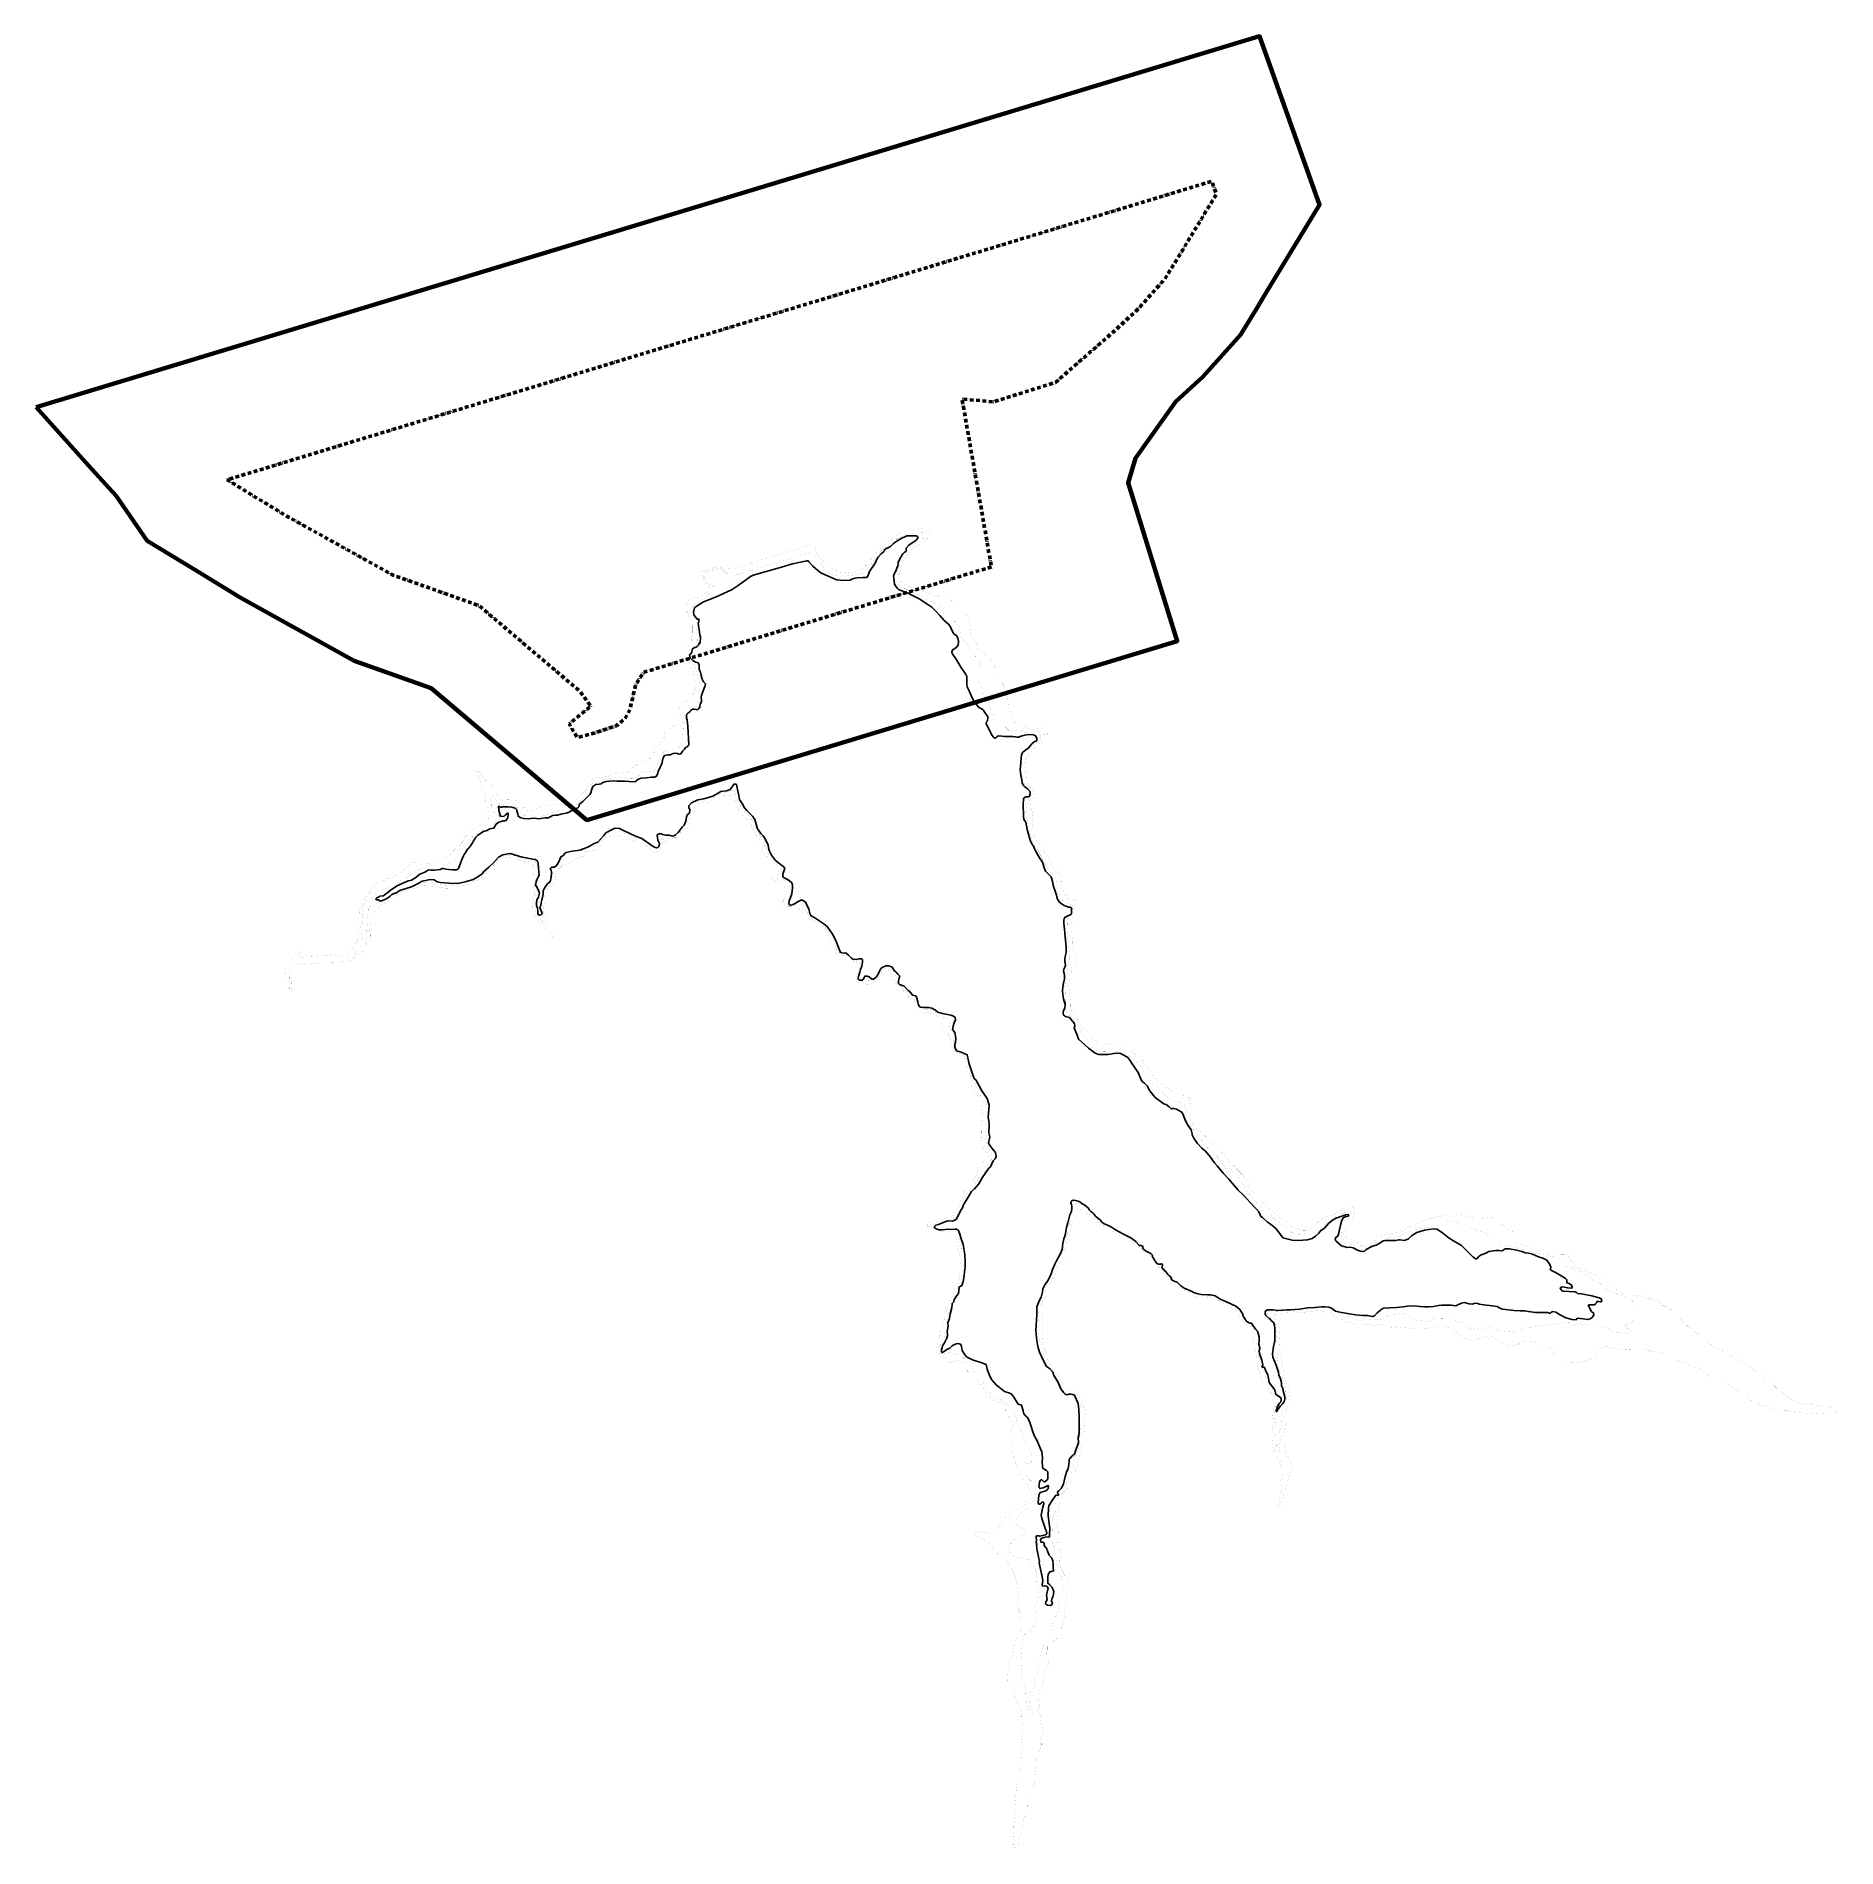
# Model space of a CAD drawing. Extents: x 523771 to 526655, y 3826081 to 3828982.
import ezdxf

# ---------------------------------------------------------------- set-up
doc = ezdxf.new("R2010")
doc.units = 0
doc.linetypes.add('X9', pattern=[10, 6, -2, 0, -2])
doc.layers.get('0').update_dxf_attribs({"linetype": 'CONTINUOUS'})
doc.layers.add('DGX', color=2, linetype='CONTINUOUS')

msp = doc.modelspace()

# ---------------------------------------------------------------- linework, layer by layer
at = {"color": 5, "linetype": 'Continuous', "lineweight": 70, "flags": 128}
msp.add_lwpolyline([(523771.5, 3828388.3), (525730.5, 3828982.1), (525826.4, 3828712), (525741.1, 3828571.7), (525725.3, 3828545.7), (525699.9, 3828503.8), (525639.7, 3828436.5), (525596.5, 3828397.1), (525531.7, 3828306.5), (525519.8, 3828266.9), (525598.6, 3828013.5), (524653.2, 3827726.9), (524404.1, 3827938.3), (524280.8, 3827982), (524098, 3828083.5), (524024.9, 3828127.9), (523949.3, 3828173.9), (523899.3, 3828245.9), (523855, 3828294.6), (523771.5, 3828388.3)], dxfattribs=at)
at = {"color": 1, "linetype": 'X9', "lineweight": 60, "flags": 128}
msp.add_lwpolyline([(525300.9, 3828132.3), (524744.1, 3827963.5), (524731, 3827942.7), (524722.1, 3827903.6), (524714.3, 3827889.6), (524700.8, 3827878), (524662.5, 3827865.6), (524647.8, 3827861.7), (524637.6, 3827859.2), (524629.3, 3827873.3), (524624.7, 3827881), (524659.4, 3827909.2), (524642.6, 3827932.7), (524480.2, 3828070.5), (524342.7, 3828119.2), (524173.4, 3828213.2), (524102.8, 3828256.1), (524076.9, 3828271.8), (525653.8, 3828749.9), (525661.2, 3828729), (525612.9, 3828649.5), (525597.1, 3828623.5), (525578.9, 3828593.5), (525533, 3828542.2), (525496.6, 3828509), (525403.6, 3828427.7), (525304, 3828396.6), (525254, 3828401.2), (525300.9, 3828132.3), (525300.9, 3828132.3)], dxfattribs=at)
at = {"color": 5, "linetype": 'Continuous', "flags": 128}
msp.add_lwpolyline([(524586.6, 3827730.3), (524587.5, 3827730.5), (524588.4, 3827730.4), (524590.3, 3827730.1), (524592.3, 3827730.9), (524596.4, 3827733.3), (524598, 3827734.2), (524602.7, 3827734.5), (524606.1, 3827734.9), (524613.9, 3827736.7), (524620.1, 3827738.1), (524624.6, 3827739.5), (524630.6, 3827743.2), (524633, 3827744.8), (524636.3, 3827745.5), (524638.7, 3827746.6), (524640.1, 3827748.3), (524641.1, 3827750.6), (524641.8, 3827752.7), (524646.7, 3827756.9), (524652.8, 3827762.5), (524657.7, 3827767.6), (524659.4, 3827770.6), (524660.9, 3827776.3), (524663, 3827780.4), (524667.6, 3827783.9), (524672.8, 3827784.5), (524676.1, 3827784.9), (524679, 3827787), (524684.3, 3827788.9), (524689.2, 3827789.1), (524696.2, 3827789.8), (524701.8, 3827789.2), (524707, 3827789.1), (524714.4, 3827789.2), (524720.8, 3827788.9), (524725.8, 3827788), (524731.5, 3827788.9), (524733, 3827791), (524735.7, 3827792.3), (524740.4, 3827794), (524748.8, 3827794.6), (524756.5, 3827795.4), (524761.3, 3827795.7), (524764.9, 3827797.4), (524767, 3827801.9), (524767.6, 3827805.1), (524768.8, 3827807.9), (524773.9, 3827818.5), (524774.9, 3827825.6), (524777.4, 3827830.1), (524783.2, 3827831.6), (524787.5, 3827831.4), (524788.9, 3827832.2), (524791.6, 3827833.6), (524794.5, 3827833.9), (524798.2, 3827833.3), (524800.7, 3827832.5), (524803.7, 3827832.8), (524804.8, 3827834.6), (524806.7, 3827837.6), (524809.3, 3827840.5), (524811.3, 3827843.3), (524813.6, 3827844.4), (524816.5, 3827847.2), (524814.8, 3827877.3), (524814, 3827886.7), (524812.8, 3827890.5), (524812.6, 3827893.8), (524813.4, 3827896.3), (524814.8, 3827897.9), (524818, 3827900.1), (524818.7, 3827901.4), (524819.9, 3827902.3), (524822.4, 3827904.3), (524824.6, 3827904.6), (524828.3, 3827903.8), (524830.3, 3827903.7), (524831.7, 3827904.8), (524834, 3827907.6), (524834.3, 3827909.4), (524834.7, 3827912.3), (524835.2, 3827913.7), (524836.5, 3827916.3), (524836.6, 3827918.1), (524836, 3827923.9), (524836.9, 3827926.5), (524839.7, 3827935.7), (524842, 3827940.6), (524842.8, 3827942.8), (524843.3, 3827945.3), (524840, 3827948.3), (524837.8, 3827952.8), (524836.1, 3827958.5), (524835.2, 3827963.8), (524833.3, 3827966.8), (524833.1, 3827968.4), (524833, 3827971.1), (524833.1, 3827975.5), (524831.6, 3827978.6), (524827.6, 3827979.9), (524822.8, 3827982.6), (524818.6, 3827986.5), (524817.8, 3827988.9), (524817.4, 3827991.4), (524819.4, 3827993.2), (524820.9, 3827994.5), (524821.2, 3827996.3), (524821.9, 3827999.3), (524823.1, 3828001.7), (524827.6, 3828003.7), (524829.9, 3828005), (524832, 3828006.8), (524833, 3828010), (524834.8, 3828010.4), (524835.2, 3828019.9), (524834.1, 3828023.3), (524833, 3828031.6), (524832.2, 3828038.1), (524831.5, 3828043.5), (524832.4, 3828043.5), (524832.6, 3828048.8), (524829.7, 3828048.6), (524824.5, 3828055.8), (524823.7, 3828060.1), (524825.6, 3828066.6), (524831.4, 3828070.8), (524840.2, 3828076.6), (524859.4, 3828083.6), (524877.8, 3828092.2), (524885.8, 3828096), (524895.2, 3828102.4), (524915.1, 3828117), (524919.4, 3828119.3), (524964.9, 3828131.9), (524982.4, 3828137.3), (525005.6, 3828142.1), (525007.7, 3828142), (525008.8, 3828140.6), (525014.8, 3828133.5), (525022.9, 3828126.3), (525027.7, 3828122.6), (525043.4, 3828115.9), (525052.9, 3828111.4), (525064.6, 3828110.4), (525074.6, 3828111.1), (525077.4, 3828112.5), (525082.4, 3828114.1), (525086.1, 3828114.9), (525095.4, 3828115.2), (525100.4, 3828115.2), (525102.3, 3828116.3), (525106.1, 3828126.2), (525108.1, 3828128.3), (525112.5, 3828135.1), (525115.2, 3828139.4), (525116.5, 3828142.3), (525116.9, 3828143.7), (525119.5, 3828147.8), (525124.3, 3828153), (525128.7, 3828157.1), (525130.2, 3828160.1), (525131.2, 3828161.1), (525135.8, 3828162.8), (525140, 3828165.7), (525143.9, 3828169.1), (525146.4, 3828171.3), (525152.6, 3828175.9), (525157.7, 3828178.3), (525163.5, 3828180.9), (525165.7, 3828182.2), (525171.2, 3828182.1), (525174.7, 3828182.1), (525178.1, 3828181.9), (525179.3, 3828182.2), (525180.7, 3828181.9), (525182.5, 3828181), (525182.9, 3828179.9), (525183.1, 3828178.9), (525181.2, 3828175.9), (525178.2, 3828173.5), (525172.5, 3828170), (525168.6, 3828167), (525164.6, 3828162.2), (525164.3, 3828160.8), (525164.5, 3828158.6), (525164.4, 3828157.6), (525163.7, 3828157), (525161.1, 3828155.6), (525159.3, 3828153.5), (525155.4, 3828147.4), (525151.9, 3828139.2), (525151.7, 3828137.5), (525151.1, 3828133.9), (525149.3, 3828130.1), (525147.2, 3828124.4), (525146.1, 3828122.9), (525145.2, 3828121), (525144.4, 3828117.5), (525144.7, 3828114.1), (525145.1, 3828109.5), (525146, 3828104.7), (525147.4, 3828101.8), (525150.4, 3828097.5), (525152.4, 3828096), (525160.1, 3828092.8), (525163.6, 3828091.8), (525167.8, 3828090.3), (525173.4, 3828087.2), (525179.7, 3828083.7), (525183.5, 3828082.3), (525185.2, 3828081), (525198.9, 3828072.3), (525205.3, 3828067.9), (525208.7, 3828064.6), (525211.5, 3828061.9), (525218.5, 3828054.4), (525225.2, 3828046.7), (525232, 3828040.4), (525235.2, 3828036.6), (525235.8, 3828034.7), (525240.5, 3828025.6), (525242.9, 3828023.7), (525245.2, 3828022.5), (525247.6, 3828017.2), (525248.5, 3828012.2), (525247.7, 3828007), (525245.3, 3828003.7), (525241.6, 3828001.2), (525239, 3827999.8), (525237.5, 3827996.5), (525238.3, 3827993.5), (525244.9, 3827983.4), (525253.3, 3827970.1), (525259.6, 3827961), (525261.5, 3827957), (525261.8, 3827944.5), (525262.1, 3827940.4), (525265.4, 3827934), (525270.1, 3827922.6), (525275.6, 3827913.2), (525277.5, 3827911.3), (525279.5, 3827908.2), (525282.6, 3827906.6), (525287.7, 3827903.3), (525289.3, 3827900.8), (525295.1, 3827892.3), (525295.3, 3827889.4), (525294, 3827884.6), (525292.6, 3827883.1), (525292.6, 3827881.7), (525294.5, 3827876.5), (525298.3, 3827869.6), (525301.5, 3827862.9), (525305.1, 3827859), (525306.9, 3827858.2), (525308, 3827858.7), (525309.5, 3827860.2), (525312, 3827861.6), (525317.7, 3827861.5), (525322.2, 3827860.6), (525335, 3827860.5), (525339.1, 3827860.3), (525341.9, 3827859.4), (525344.6, 3827859.8), (525348.6, 3827861.2), (525350.3, 3827861.9), (525354.3, 3827863), (525360.7, 3827863.7), (525368.4, 3827863.2), (525371.7, 3827861.9), (525373.5, 3827858), (525373.5, 3827855.3), (525372.9, 3827853.6), (525369.6, 3827852.4), (525366.1, 3827849.4), (525360.3, 3827842.4), (525353.4, 3827837.4), (525350.5, 3827834.9), (525349, 3827831.1), (525348.7, 3827827.2), (525348.2, 3827818.4), (525347, 3827807.9), (525348, 3827798.2), (525349.7, 3827791.6), (525350.4, 3827786), (525352.8, 3827781.8), (525354.4, 3827780.3), (525358.9, 3827777.1), (525362.3, 3827773.2), (525363.1, 3827770.9), (525362.9, 3827768.8), (525362.2, 3827765.2), (525360.4, 3827764.2), (525356.3, 3827764.2), (525353.8, 3827762.8), (525352.6, 3827760.8), (525351.8, 3827751.2), (525352, 3827745.1), (525352.3, 3827740.5), (525352.2, 3827732.6), (525352.9, 3827727.8), (525356.2, 3827723.6), (525358.4, 3827711.6), (525362.9, 3827694.9), (525366.4, 3827687.8), (525367.9, 3827686.1), (525371.2, 3827678.7), (525378.2, 3827666.3), (525382.9, 3827659.6), (525385.7, 3827650.4), (525387.6, 3827645.2), (525390.4, 3827642.4), (525396.4, 3827636), (525398.9, 3827628.8), (525399.6, 3827622.5), (525400.7, 3827618.7), (525402.5, 3827614.9), (525404.7, 3827608.4), (525407, 3827600.1), (525410.2, 3827595.6), (525414.1, 3827592.1), (525417.3, 3827589.9), (525424.3, 3827587.5), (525427.2, 3827587.3), (525428.5, 3827586.2), (525429.4, 3827584.8), (525429.4, 3827582.5), (525429.3, 3827579.9), (525429.1, 3827577.4), (525428.1, 3827575.8), (525422.2, 3827572.9), (525418.8, 3827571.2), (525417.7, 3827569.1), (525417.1, 3827566.2), (525416.9, 3827562), (525417.8, 3827552.1), (525418.3, 3827546), (525419.7, 3827534.3), (525420.4, 3827523.8), (525420.4, 3827514.6), (525418.9, 3827508.2), (525418.5, 3827504.4), (525418.7, 3827502.5), (525418.9, 3827497.8), (525419.4, 3827495), (525419.2, 3827492.4), (525416.7, 3827487.9), (525416.6, 3827485.1), (525417.2, 3827481.3), (525418, 3827478.5), (525417.8, 3827472.9), (525416, 3827463.7), (525415, 3827454.1), (525415.5, 3827447.3), (525416.5, 3827440.7), (525418.7, 3827433.4), (525419.2, 3827430.7), (525418.4, 3827426.4), (525416.3, 3827421.6), (525415.8, 3827418), (525416.5, 3827414.7), (525419.4, 3827412.1), (525425.8, 3827410.9), (525429, 3827406.9), (525430.4, 3827405), (525432.6, 3827403.2), (525434.2, 3827400.5), (525434.5, 3827397.2), (525433.3, 3827394.4), (525438.2, 3827382.6), (525439.7, 3827377.9), (525441.2, 3827375.4), (525449.9, 3827367.3), (525456.3, 3827361.9), (525467.1, 3827353.7), (525472.9, 3827351.7), (525477.9, 3827351.7), (525487.5, 3827351.6), (525491, 3827352.1), (525497.2, 3827353.3), (525502.3, 3827353.6), (525507.8, 3827352.9), (525513, 3827350.7), (525519.4, 3827346.5), (525522.8, 3827342.5), (525526.2, 3827336.8), (525530.2, 3827331), (525536, 3827322.5), (525540.7, 3827311.1), (525543, 3827307.8), (525546.2, 3827305.8), (525551, 3827300.9), (525553.8, 3827294.9), (525554.4, 3827293.4), (525556.8, 3827290.9), (525558.7, 3827287.8), (525563.4, 3827282.5), (525577.3, 3827272.4), (525581, 3827271.4), (525585.8, 3827267.6), (525588.4, 3827265.1), (525589.3, 3827264.7), (525590.8, 3827265), (525593.3, 3827264.8), (525597.3, 3827264.2), (525602.2, 3827261.1), (525606.4, 3827258.5), (525608.7, 3827253.6), (525611.4, 3827246.1), (525615.6, 3827238.1), (525620.9, 3827231), (525622.6, 3827224.7), (525622.6, 3827222.6), (525625.5, 3827216.2), (525631.1, 3827209.1), (525638.1, 3827201.7), (525643.5, 3827196.7), (525651.7, 3827187.3), (525658.4, 3827178.2), (525662.3, 3827173.4), (525672.1, 3827161.6), (525681.2, 3827151.7), (525690.2, 3827141.2), (525696.2, 3827134.1), (525704.5, 3827126.3), (525710, 3827120.3), (525715.9, 3827113.8), (525721, 3827108.1), (525724.9, 3827104.5), (525729, 3827099.7), (525731.1, 3827094.7), (525732.5, 3827092.2), (525734.8, 3827090.3), (525743.1, 3827082.9), (525747.4, 3827080.5), (525756.5, 3827072.7), (525763.6, 3827063.4), (525767.6, 3827058.1), (525774.2, 3827056.1), (525782.3, 3827054.1), (525792.2, 3827053.7), (525807.1, 3827054.8), (525814.8, 3827056.6), (525819.9, 3827060.8), (525825.2, 3827065.5), (525828.3, 3827069.8), (525834.3, 3827073.4), (525840.8, 3827080.9), (525847, 3827086), (525852.9, 3827089.2), (525860.4, 3827092.3), (525868.7, 3827094.6), (525872.2, 3827095.3), (525872.7, 3827093.7), (525872.5, 3827092.5), (525867.9, 3827091.3), (525864.9, 3827090.5), (525862.1, 3827086.1), (525860.2, 3827078), (525856.9, 3827063.8), (525855.9, 3827060.7), (525853, 3827059), (525851.5, 3827056.1), (525852.1, 3827053.9), (525853.2, 3827052.6), (525861.8, 3827044.9), (525871.3, 3827042.6), (525875.2, 3827043), (525880.3, 3827041.8), (525886.9, 3827038.1), (525892.2, 3827036.4), (525895.8, 3827035.8), (525898.6, 3827036.5), (525900.7, 3827038.6), (525905.6, 3827041.8), (525911.2, 3827044.6), (525917.2, 3827046), (525922.9, 3827049.4), (525928, 3827053), (525931.3, 3827053.6), (525938.8, 3827053.9), (525948.3, 3827053.6), (525953.6, 3827054.5), (525955.5, 3827054.9), (525962.5, 3827053.8), (525968.6, 3827056.4), (525973.4, 3827061.1), (525982.1, 3827066.5), (525994.5, 3827070.1), (526001.3, 3827071), (526009.4, 3827072.4), (526014.3, 3827071.9), (526021.1, 3827067.6), (526034.2, 3827057.6), (526041.1, 3827053.3), (526053.9, 3827045.8), (526063, 3827036.8), (526065.8, 3827033.2), (526072.2, 3827026.9), (526076.4, 3827024.1), (526078.4, 3827024.5), (526081.2, 3827028), (526084, 3827030.3), (526092.4, 3827033.5), (526097.4, 3827036.2), (526108.6, 3827037.9), (526113.8, 3827037.8), (526118.6, 3827037.3), (526122, 3827039), (526123.5, 3827040.1), (526127.3, 3827040.2), (526130.7, 3827040.1), (526142, 3827038.2), (526150.3, 3827036.1), (526156.4, 3827033.7), (526160.9, 3827033.1), (526167.6, 3827031.5), (526177, 3827027.7), (526183.8, 3827025.4), (526190.4, 3827022.2), (526194.9, 3827015.1), (526196.7, 3827011.2), (526196.1, 3827008.2), (526195.9, 3827007.3), (526196.8, 3827005.9), (526206.4, 3827001.2), (526216.2, 3826995.5), (526220.2, 3826992.8), (526222.5, 3826990.9), (526222.4, 3826987.3), (526222.5, 3826986), (526226.3, 3826984.6), (526229.8, 3826982.2), (526231, 3826979.1), (526230.3, 3826977.2), (526223.9, 3826977.7), (526215.4, 3826979.6), (526213.1, 3826978.8), (526211.7, 3826977.9), (526212, 3826976.4), (526214.7, 3826973.1), (526216.4, 3826972.6), (526234.9, 3826971.6), (526238.1, 3826970.3), (526238.6, 3826969.7), (526239.3, 3826968.8), (526245.6, 3826968.3), (526262.3, 3826964.8), (526274.3, 3826961.7), (526277.4, 3826960.2), (526278.3, 3826957.6), (526278.1, 3826956.1), (526276.2, 3826955.4), (526273.2, 3826956), (526270.6, 3826956.1), (526269.7, 3826953.8), (526268.4, 3826952), (526267.5, 3826951), (526266.1, 3826950.5), (526263, 3826950.5), (526261, 3826950.5), (526258.3, 3826950.5), (526256.7, 3826950), (526258, 3826947.4), (526259, 3826944.5), (526262, 3826940.2), (526265.5, 3826936.7), (526265.8, 3826935.4), (526265, 3826933.4), (526263.1, 3826930.4), (526259.9, 3826928.3), (526255.2, 3826927.1), (526248.4, 3826928.3), (526239, 3826929.2), (526237.1, 3826926.7), (526230.9, 3826927), (526220.8, 3826929.6), (526210.8, 3826935.2), (526204.8, 3826938.7), (526199.7, 3826939.9), (526198, 3826938.9), (526196.2, 3826937.3), (526194.7, 3826937.3), (526191.6, 3826938.3), (526186.1, 3826938.4), (526172, 3826938.5), (526160.9, 3826939.8), (526155.3, 3826941.1), (526147.5, 3826941.2), (526138.1, 3826941.3), (526119.2, 3826943.9), (526115.3, 3826945.2), (526110.7, 3826947.9), (526103, 3826949.2), (526089.3, 3826950.7), (526082.3, 3826951.9), (526077.7, 3826953.2), (526073.6, 3826952.7), (526071.1, 3826951.7), (526066, 3826952.2), (526057.9, 3826954.1), (526053.5, 3826953.2), (526047.7, 3826950.4), (526044.5, 3826949.2), (526040.8, 3826949.4), (526037.1, 3826950), (526022.4, 3826950.1), (526017.3, 3826949.7), (526011.5, 3826948.4), (526008.8, 3826948), (526001.1, 3826947.5), (525994.8, 3826947.5), (525987.2, 3826947.9), (525978.4, 3826948.8), (525967, 3826948.7), (525960.1, 3826947.6), (525949.6, 3826946.3), (525939.1, 3826945.8), (525929.2, 3826945.1), (525926.9, 3826944.4), (525918.4, 3826937.8), (525914.4, 3826933.2), (525910.8, 3826932), (525903.2, 3826933.8), (525895.9, 3826933.6), (525884.1, 3826934.5), (525871.4, 3826936.7), (525861.4, 3826938.4), (525852, 3826940.7), (525845.7, 3826945.3), (525841, 3826946.9), (525834.6, 3826947.3), (525829.7, 3826947.3), (525819.1, 3826946.4), (525807, 3826945.7), (525794.5, 3826943.7), (525779.9, 3826942.8), (525773.8, 3826942.8), (525759.3, 3826941.5), (525752.1, 3826942.7), (525742.6, 3826942.5), (525739.5, 3826940.2), (525739.2, 3826938), (525739.1, 3826935.6), (525740.5, 3826933.6), (525745.5, 3826928.8), (525748, 3826927.2), (525749.7, 3826925.2), (525753.1, 3826921.8), (525754.3, 3826918.1), (525755, 3826912.9), (525754.8, 3826904.5), (525755, 3826893), (525752.8, 3826883.8), (525751, 3826872.3), (525751.7, 3826866.9), (525757, 3826853.8), (525760.5, 3826842.9), (525761.3, 3826837.4), (525763.2, 3826833.9), (525765.4, 3826826), (525765.4, 3826820.9), (525767.4, 3826816.4), (525768.7, 3826811), (525770.6, 3826803.2), (525770.8, 3826799.6), (525769.6, 3826795.2), (525766.3, 3826791.7), (525764.1, 3826789), (525761.1, 3826785.1), (525759.3, 3826781.7), (525758.4, 3826780), (525757.7, 3826779.9), (525757.1, 3826780), (525757, 3826781), (525758.7, 3826786.2), (525760.3, 3826789.7), (525762.4, 3826793), (525764.5, 3826795.4), (525765, 3826797.9), (525764.7, 3826801.2), (525761.6, 3826803.7), (525756.1, 3826807.8), (525755.8, 3826809.7), (525755, 3826814.7), (525745.9, 3826826.1), (525745, 3826829.8), (525743.4, 3826838.4), (525741.3, 3826842.3), (525739, 3826848.9), (525738.1, 3826850.7), (525736.3, 3826850.9), (525735.2, 3826850.5), (525734.6, 3826850.9), (525734.3, 3826851.8), (525735.2, 3826853.3), (525735.6, 3826854.6), (525733.9, 3826862.1), (525730.2, 3826872.8), (525729.7, 3826877.5), (525730.2, 3826878.6), (525730.9, 3826880.3), (525731, 3826881.7), (525730.2, 3826883.6), (525729.7, 3826885.5), (525729.4, 3826887.2), (525729.5, 3826893.2), (525729.7, 3826899.3), (525726.8, 3826908.2), (525724.2, 3826911.1), (525720, 3826917.2), (525717.4, 3826921.3), (525715.6, 3826921.3), (525714.9, 3826921.2), (525710.2, 3826924), (525707.9, 3826926.4), (525704.6, 3826931.9), (525703.6, 3826932.7), (525703.3, 3826933.8), (525703.3, 3826934.8), (525703.5, 3826935.8), (525698.7, 3826943.4), (525695.2, 3826946.4), (525691.6, 3826949.1), (525687.5, 3826950.8), (525683, 3826952.5), (525676.2, 3826955.9), (525668.1, 3826959.2), (525662.2, 3826962.7), (525659.2, 3826965.3), (525652.5, 3826966.6), (525646.9, 3826966.7), (525636.9, 3826967), (525631.8, 3826968.1), (525626.1, 3826970), (525618.5, 3826973.6), (525615.2, 3826975.3), (525610.9, 3826977), (525604.3, 3826980.9), (525600.9, 3826984.5), (525598.3, 3826986.7), (525593.7, 3826988.6), (525590.2, 3826990), (525589.2, 3826991.6), (525588.2, 3826995.3), (525586.8, 3826996.5), (525585.2, 3826997.6), (525583.5, 3826999.3), (525580.4, 3827004), (525578.1, 3827005.6), (525577.7, 3827006.2), (525577.2, 3827007.5), (525576.1, 3827008), (525574.6, 3827009), (525574.2, 3827010.5), (525574.8, 3827014.5), (525574.3, 3827015.8), (525573.1, 3827016.1), (525571.5, 3827015.8), (525570.5, 3827015.7), (525569.2, 3827015.9), (525567.3, 3827016.2), (525565.8, 3827017), (525563.6, 3827020.1), (525562.4, 3827021), (525561.7, 3827023.5), (525561.3, 3827024.5), (525560, 3827025.9), (525558.9, 3827027.9), (525558.4, 3827028.9), (525558.6, 3827029.6), (525559, 3827030.2), (525556.3, 3827032.9), (525555.2, 3827033.2), (525552.8, 3827034.6), (525547.8, 3827037), (525544.1, 3827040.4), (525543.1, 3827041.7), (525543.2, 3827042.6), (525543.7, 3827043.9), (525540.2, 3827045.4), (525538, 3827045.9), (525537.4, 3827046), (525532.2, 3827052.1), (525527.9, 3827055.3), (525524, 3827057.8), (525520.8, 3827059.7), (525514.8, 3827062.7), (525504.5, 3827068), (525498.2, 3827071.6), (525493.1, 3827074.9), (525486, 3827078.6), (525481.6, 3827080.6), (525477, 3827083.8), (525475.4, 3827086.4), (525471.7, 3827089), (525467.8, 3827092.4), (525464.9, 3827096.4), (525463.2, 3827098), (525460, 3827100), (525457.7, 3827102.9), (525456.4, 3827105.3), (525454.2, 3827107.2), (525450.1, 3827110.7), (525446.3, 3827112.4), (525442.7, 3827115.5), (525439.7, 3827116.4), (525435.8, 3827117.5), (525432.4, 3827118.1), (525430.7, 3827117.7), (525429, 3827116.7), (525427.9, 3827114.5), (525428.4, 3827112.8), (525429.4, 3827111.1), (525429.7, 3827107.9), (525429.9, 3827104.6), (525429, 3827100.5), (525428.1, 3827097.9), (525426.6, 3827094.8), (525423.3, 3827081.8), (525421.4, 3827074.3), (525418.9, 3827062.3), (525417, 3827056.5), (525415.5, 3827049.4), (525414.2, 3827039.8), (525412.4, 3827034.8), (525404.5, 3827020), (525402.3, 3827015.9), (525399, 3827007.1), (525396.4, 3827000.1), (525391.4, 3826989), (525387.3, 3826983.8), (525383.5, 3826976), (525382.7, 3826971.7), (525380.8, 3826963.1), (525377.5, 3826957), (525375.6, 3826952.5), (525373.6, 3826947.4), (525373.7, 3826943.4), (525373.6, 3826934.7), (525372, 3826910.3), (525372.6, 3826903.4), (525373.9, 3826893.3), (525375.2, 3826883.9), (525378.1, 3826874.9), (525384, 3826862.1), (525389.4, 3826851.9), (525393.3, 3826849.2), (525399.1, 3826842.7), (525401.1, 3826837.7), (525407.2, 3826827.3), (525411.9, 3826816.3), (525416.6, 3826810.1), (525419, 3826807.4), (525421.5, 3826806.3), (525425.2, 3826807.4), (525428.8, 3826807.6), (525431.6, 3826807.2), (525434.2, 3826805.9), (525435.2, 3826803.5), (525438.6, 3826794.6), (525439.7, 3826792.9), (525441.2, 3826782.1), (525441.5, 3826770.5), (525441.7, 3826763.4), (525441.5, 3826755.7), (525441.6, 3826744.8), (525439.9, 3826738.6), (525440.4, 3826729.4), (525436.4, 3826718.2), (525433.9, 3826711.5), (525431.7, 3826710.2), (525430.5, 3826709), (525427, 3826705.2), (525425.2, 3826703.1), (525425.6, 3826700), (525424.8, 3826695.6), (525424, 3826687.8), (525421.9, 3826684.3), (525419.3, 3826675.9), (525416.3, 3826663.9), (525413.1, 3826656.8), (525409.1, 3826652.7), (525407, 3826651), (525406.7, 3826649.2), (525407.5, 3826648.4), (525408.5, 3826646.9), (525408.3, 3826646), (525406.7, 3826645.5), (525404.6, 3826645.9), (525403.2, 3826644.6), (525402.3, 3826643.2), (525398.8, 3826638.5), (525392.8, 3826628.9), (525392.2, 3826624.8), (525392, 3826612.7), (525393.3, 3826601), (525394.6, 3826592), (525394, 3826583.9), (525393.8, 3826579.2), (525392.6, 3826578.6), (525389, 3826579), (525385.1, 3826578.1), (525380.6, 3826576.6), (525379.5, 3826573.6), (525380.1, 3826570.5), (525383.5, 3826570.5), (525384.9, 3826569.5), (525385.8, 3826568.4), (525385.4, 3826566.6), (525385.7, 3826565.1), (525389.7, 3826560.1), (525390.1, 3826557.6), (525393.6, 3826549.6), (525397.5, 3826544.7), (525399.1, 3826540.6), (525400.1, 3826534.2), (525400.1, 3826529.8), (525400.5, 3826524.5), (525394.3, 3826522.8), (525392, 3826518.8), (525391.1, 3826514.7), (525391.2, 3826507), (525391.2, 3826504.7), (525393.8, 3826502.7), (525398.2, 3826498.2), (525400.9, 3826491.4), (525399.7, 3826484.3), (525397.7, 3826479.9), (525397.2, 3826476.4), (525398.7, 3826472.6), (525397.9, 3826470.6), (525395.7, 3826469.4), (525390.9, 3826469.8), (525389, 3826470.7), (525387.4, 3826472), (525388.3, 3826475.1), (525390, 3826478.2), (525389.6, 3826481.7), (525389.2, 3826485.9), (525390.1, 3826490.2), (525390.9, 3826493.1), (525391.6, 3826496.3), (525390.6, 3826498.8), (525389.3, 3826500.3), (525386.3, 3826500.6), (525382.8, 3826500.1), (525382.2, 3826502.5), (525383.2, 3826509.2), (525381.9, 3826517.7), (525379.8, 3826527.4), (525377.6, 3826537.5), (525378.1, 3826540.4), (525376.4, 3826546.6), (525375.8, 3826550.4), (525373.9, 3826560), (525373.7, 3826562), (525373.3, 3826565.1), (525373.6, 3826566.8), (525372.5, 3826570.6), (525372.9, 3826573.6), (525372.5, 3826579.1), (525373.4, 3826580.7), (525376.7, 3826580.5), (525378.7, 3826580.2), (525382.9, 3826581.2), (525388.1, 3826582.4), (525389.7, 3826584.3), (525388.8, 3826589.2), (525386.9, 3826592.5), (525386, 3826596.4), (525381.7, 3826608.3), (525380.5, 3826614.5), (525383.5, 3826626.5), (525385, 3826631.9), (525384.1, 3826634.5), (525382.8, 3826635), (525381.5, 3826634.2), (525380.6, 3826632.8), (525379.2, 3826631.7), (525378.5, 3826631.4), (525378, 3826631.4), (525376.7, 3826631.5), (525375.8, 3826633.3), (525376.3, 3826640.3), (525376.7, 3826645.4), (525378.3, 3826649.7), (525380.6, 3826650.7), (525387.9, 3826653), (525390.6, 3826654.8), (525391.6, 3826656), (525392.3, 3826660.9), (525391.3, 3826661.1), (525388.7, 3826659.7), (525383.9, 3826657.5), (525378.7, 3826656.5), (525377.8, 3826657.5), (525377.1, 3826659.7), (525377.3, 3826662.9), (525378.2, 3826666.4), (525379.1, 3826669.5), (525380.3, 3826670.6), (525381.6, 3826670.4), (525383.2, 3826669), (525384.6, 3826667.7), (525386.7, 3826667.4), (525389.7, 3826669.7), (525391.1, 3826671.9), (525391.1, 3826678.4), (525391.2, 3826683.2), (525389.2, 3826685.4), (525384, 3826688.5), (525382.6, 3826690.8), (525382.5, 3826693), (525382.1, 3826699.6), (525382.7, 3826705.4), (525381.9, 3826715.1), (525379.7, 3826720), (525374.3, 3826732.6), (525369.6, 3826741.2), (525367, 3826749), (525365.2, 3826754.4), (525362.3, 3826762), (525359.2, 3826769.8), (525356.4, 3826771.9), (525352.9, 3826776.2), (525351.7, 3826780.7), (525349, 3826789.7), (525348, 3826790.6), (525345.4, 3826790.8), (525343.7, 3826791.8), (525335.8, 3826804.5), (525332.4, 3826807.9), (525329, 3826809.5), (525321.8, 3826812), (525308.7, 3826822.3), (525301.5, 3826830.5), (525297.7, 3826837.6), (525294.3, 3826847.6), (525292.5, 3826855), (525285.6, 3826857.5), (525270.7, 3826862.3), (525261.3, 3826867.5), (525257.7, 3826871.8), (525254.1, 3826877.4), (525253.3, 3826883.8), (525251.9, 3826887), (525248, 3826888.6), (525244.6, 3826888.3), (525240.8, 3826886.5), (525238.2, 3826884.8), (525235.8, 3826883.1), (525234.4, 3826881.3), (525230.4, 3826879.4), (525226.5, 3826877.1), (525224.1, 3826875.4), (525223.2, 3826874.4), (525222.4, 3826874.1), (525221.8, 3826874.3), (525221.2, 3826876.1), (525221.3, 3826879.3), (525222, 3826882), (525222.8, 3826885.1), (525225.6, 3826889.9), (525229.5, 3826897), (525230.7, 3826901.2), (525230.6, 3826903.8), (525230.3, 3826907.8), (525231.9, 3826916.7), (525231.1, 3826922), (525232.6, 3826925.9), (525234, 3826928.6), (525234.4, 3826933.1), (525234.7, 3826935.8), (525237.2, 3826943.8), (525237.7, 3826946.2), (525237.9, 3826951.8), (525237.9, 3826952.7), (525240.6, 3826955.2), (525241.1, 3826959.4), (525242.7, 3826961.3), (525245.6, 3826965.6), (525248.4, 3826968.7), (525249.1, 3826977.7), (525249.9, 3826979.6), (525251.6, 3826980.5), (525253.5, 3826981.5), (525255.6, 3826988.1), (525257.1, 3826996.9), (525258.1, 3827003.3), (525258.9, 3827010.9), (525259, 3827016.1), (525258.8, 3827018.7), (525259, 3827019.9), (525259, 3827023.9), (525258.5, 3827027.1), (525258.2, 3827029.9), (525258, 3827034.2), (525255.7, 3827047.3), (525252.7, 3827056.4), (525250.6, 3827064), (525248.5, 3827069.6), (525245.3, 3827071.6), (525242.2, 3827071.9), (525236, 3827071.2), (525230.5, 3827071.9), (525227.4, 3827071.3), (525222.1, 3827070.6), (525217.1, 3827070.8), (525212.3, 3827072.1), (525209.2, 3827074.3), (525210.1, 3827076.6), (525212.2, 3827078.3), (525216.2, 3827079.2), (525228.2, 3827084.2), (525231.1, 3827085.1), (525238.2, 3827084.5), (525242.3, 3827086), (525244.8, 3827088), (525249.6, 3827098.1), (525252.9, 3827103.9), (525254.7, 3827106.2), (525256.1, 3827110.8), (525263.5, 3827122.8), (525269.3, 3827132.1), (525273.7, 3827136.2), (525280.9, 3827144.6), (525286, 3827154.2), (525296.7, 3827169.4), (525299.5, 3827171.5), (525303.6, 3827181.2), (525307.1, 3827184.2), (525308.7, 3827188), (525307.3, 3827194.8), (525305, 3827197.7), (525301.7, 3827201.3), (525297.7, 3827206.8), (525296.5, 3827209.8), (525296.9, 3827212.2), (525298.2, 3827219.8), (525297, 3827226), (525297.1, 3827238.6), (525296.6, 3827245.6), (525295.8, 3827250.8), (525297.1, 3827270.3), (525293.9, 3827281.2), (525285.4, 3827293.4), (525278, 3827307.1), (525276.2, 3827310.8), (525273.2, 3827313.3), (525270.2, 3827322.3), (525265.5, 3827336.7), (525263.4, 3827346.4), (525262.3, 3827351), (525252.5, 3827355.5), (525245.3, 3827357.6), (525242.3, 3827363.3), (525242.6, 3827367.8), (525243.7, 3827370.9), (525244.2, 3827377.4), (525242.6, 3827386.5), (525238.9, 3827391.4), (525239.5, 3827396.9), (525241.5, 3827402.3), (525243.6, 3827407), (525243.1, 3827411), (525240.5, 3827413), (525235.8, 3827414.5), (525222.8, 3827417.4), (525215.3, 3827419.5), (525211.3, 3827422.7), (525205.3, 3827425.6), (525200.7, 3827426.5), (525192.3, 3827426.5), (525187.5, 3827427.3), (525185.7, 3827428.4), (525183.5, 3827432.3), (525183.4, 3827436.6), (525181.1, 3827443.3), (525179.7, 3827445.2), (525174.6, 3827446.7), (525170.3, 3827452.3), (525167.6, 3827454.2), (525161.4, 3827461.1), (525156.8, 3827462.6), (525153.8, 3827463.6), (525152.1, 3827465.4), (525152.4, 3827469.6), (525153.5, 3827473.8), (525154.4, 3827477.1), (525151.1, 3827480.2), (525148.4, 3827483.1), (525145.5, 3827485.8), (525142.2, 3827491.4), (525136.9, 3827493.6), (525131.8, 3827493.4), (525126.9, 3827491.5), (525124, 3827489), (525122, 3827485.1), (525119.6, 3827480), (525116.3, 3827475.6), (525112.2, 3827472.3), (525109.6, 3827472.4), (525105, 3827475.8), (525101.8, 3827476.9), (525098.2, 3827476.8), (525097, 3827474.7), (525096.3, 3827472.2), (525093.3, 3827470.7), (525091.3, 3827470.5), (525089.7, 3827470.5), (525088.4, 3827472.2), (525087.8, 3827473.3), (525088.4, 3827476.3), (525090.1, 3827483.6), (525091.6, 3827487.7), (525093.4, 3827492.8), (525094.4, 3827499.5), (525094.5, 3827503.5), (525093.1, 3827504.9), (525089.2, 3827504.7), (525084.2, 3827503.6), (525078.8, 3827504.1), (525076.8, 3827505.8), (525072, 3827510.5), (525067.8, 3827514.1), (525063.7, 3827513.9), (525059.1, 3827515.1), (525058.2, 3827517.4), (525055.3, 3827525.6), (525052.1, 3827533.8), (525046.6, 3827544), (525038.1, 3827556.3), (525032.8, 3827560.9), (525020, 3827569.2), (525011.7, 3827574), (525010.2, 3827577.5), (525008.7, 3827585), (525002.7, 3827595.8), (524998.7, 3827598.8), (524995.6, 3827598.9), (524991.7, 3827596.6), (524985.9, 3827592.6), (524981.8, 3827591.2), (524979.2, 3827590.9), (524977.7, 3827591.4), (524977, 3827592.9), (524976.7, 3827593.9), (524977.3, 3827597.8), (524978.9, 3827601.4), (524981.3, 3827608.7), (524982.2, 3827618.5), (524982.7, 3827622.8), (524981.5, 3827626.3), (524977.3, 3827630.2), (524972.1, 3827632.9), (524968, 3827635.1), (524966.9, 3827636.4), (524966.8, 3827639.5), (524968, 3827643.4), (524970.2, 3827649.5), (524968, 3827652.4), (524965.3, 3827654), (524960.3, 3827658.2), (524955.5, 3827662.2), (524948.8, 3827670.8), (524945.4, 3827677.3), (524944.3, 3827679.7), (524943.7, 3827686.5), (524941.5, 3827691.7), (524937.7, 3827698.4), (524935.4, 3827701.9), (524931.7, 3827705.6), (524928, 3827710.7), (524926.6, 3827713), (524921.9, 3827728), (524918.3, 3827733.1), (524909.2, 3827742.5), (524905.4, 3827746.4), (524901.8, 3827753.2), (524897.8, 3827760.1), (524896.4, 3827766.3), (524894.5, 3827775.6), (524893.5, 3827781.4), (524892.9, 3827783.7), (524891.3, 3827784.4), (524890, 3827784.5), (524888.3, 3827784.4), (524887.2, 3827782.4), (524885.1, 3827779.4), (524882.5, 3827775.9), (524876.9, 3827773.8), (524867.6, 3827772.6), (524862.2, 3827769.5), (524854.9, 3827765), (524840.5, 3827760.8), (524831.1, 3827759.2), (524820.5, 3827754.5), (524816.4, 3827749.9), (524816.5, 3827746.5), (524818.3, 3827743.4), (524817.7, 3827738), (524814.5, 3827735.6), (524812.9, 3827732.1), (524811.6, 3827725), (524808.9, 3827718.8), (524805.6, 3827715.8), (524799.5, 3827707.1), (524794.7, 3827702.5), (524790.1, 3827700.9), (524784.6, 3827702.5), (524781.7, 3827703), (524779.2, 3827702.8), (524774.6, 3827704), (524770.6, 3827705.4), (524766.4, 3827703.8), (524765.7, 3827702.2), (524766.5, 3827699), (524766.8, 3827694.9), (524768.4, 3827691.6), (524769.6, 3827689.3), (524769.1, 3827686.4), (524767.7, 3827684.1), (524766.7, 3827683.2), (524764.8, 3827682.7), (524761.7, 3827683.7), (524757.7, 3827685.7), (524741.1, 3827697.4), (524730, 3827701.5), (524712.9, 3827709.5), (524705.6, 3827713.6), (524697.9, 3827714.1), (524694.6, 3827712.6), (524683.8, 3827706.7), (524680.3, 3827702), (524670.7, 3827691.7), (524665, 3827689.4), (524655.6, 3827683.9), (524641.8, 3827678.6), (524629.5, 3827677.2), (524624.7, 3827676), (524620.3, 3827675.2), (524617, 3827672.7), (524616.6, 3827671), (524611.9, 3827668.3), (524611.3, 3827668.1), (524608.5, 3827659.8), (524604.7, 3827654), (524601.3, 3827651.7), (524596.6, 3827651.4), (524594.4, 3827649.4), (524596.1, 3827646.5), (524596.6, 3827643.7), (524596.1, 3827634.7), (524594.5, 3827628.3), (524590.1, 3827624.7), (524586.4, 3827620), (524583.4, 3827613.6), (524583.1, 3827608.2), (524581.9, 3827603), (524581.2, 3827599), (524579.8, 3827594.7), (524579.3, 3827590.3), (524578.1, 3827586.8), (524580.2, 3827581.6), (524580.9, 3827578.7), (524580.9, 3827576.5), (524580, 3827575.3), (524577.7, 3827574.5), (524576.5, 3827574.7), (524575.1, 3827575.5), (524574.5, 3827577.1), (524574.5, 3827581.5), (524573.9, 3827586.1), (524572.7, 3827590.2), (524572.8, 3827593.5), (524573.1, 3827599.3), (524575.7, 3827603.2), (524577.2, 3827610), (524575, 3827615.8), (524572.3, 3827620.4), (524571.2, 3827623.2), (524571.8, 3827628.2), (524573.2, 3827631.1), (524576, 3827636.5), (524576.6, 3827639.3), (524575.7, 3827649.8), (524575.3, 3827657.7), (524574.8, 3827660.5), (524571, 3827664), (524566.9, 3827664.3), (524556, 3827666.6), (524549.4, 3827667.6), (524530.5, 3827673.3), (524524.1, 3827672.3), (524518.4, 3827671.1), (524511.7, 3827667.4), (524503.8, 3827658.3), (524496.1, 3827651.6), (524487.6, 3827644), (524485.8, 3827640.9), (524478.7, 3827636.1), (524471.1, 3827632), (524464.2, 3827629.6), (524458.3, 3827628.1), (524448.9, 3827625.7), (524438.6, 3827625.2), (524419, 3827626.7), (524413.3, 3827627.9), (524408.5, 3827631.4), (524402.4, 3827631.6), (524394.9, 3827630.4), (524389.7, 3827629), (524382.1, 3827624.7), (524376.5, 3827622.2), (524374.4, 3827620.8), (524370.7, 3827619.3), (524358.4, 3827615.6), (524353.7, 3827614), (524347.8, 3827610.2), (524341.5, 3827608.2), (524338.3, 3827604.8), (524336.2, 3827603.3), (524331.1, 3827600.2), (524324.1, 3827597.4), (524321.6, 3827597.6), (524319.3, 3827599.1), (524316.9, 3827599.2), (524315.9, 3827599.5), (524315.4, 3827600.7), (524317, 3827602.6), (524320.6, 3827604.2), (524321.8, 3827604.9), (524326.9, 3827605.5), (524328.8, 3827606.5), (524333.1, 3827609.6), (524340.2, 3827615.6), (524349.6, 3827621.4), (524353.7, 3827623.7), (524361.1, 3827627.1), (524367, 3827629.4), (524370.5, 3827630.3), (524372.3, 3827630.9), (524379.5, 3827635.2), (524383.6, 3827638.7), (524385.9, 3827640.2), (524388.5, 3827641.4), (524394, 3827643.3), (524396.3, 3827645.2), (524399.5, 3827647), (524403.1, 3827646.7), (524409.1, 3827646.6), (524414, 3827647.1), (524418.5, 3827648), (524421.6, 3827649.3), (524423.2, 3827649.5), (524427.1, 3827648.4), (524432.3, 3827647.9), (524438, 3827647.3), (524444.5, 3827647.3), (524446.8, 3827648.2), (524447.9, 3827649.3), (524450, 3827655.1), (524453.3, 3827665.1), (524455.5, 3827669.6), (524456.6, 3827672), (524458.3, 3827673.9), (524460.4, 3827677.9), (524462.3, 3827680.4), (524464.1, 3827681.7), (524467.7, 3827687.2), (524470.1, 3827690.3), (524470.9, 3827692.6), (524472.6, 3827695), (524475.5, 3827699.5), (524478.2, 3827702), (524481.5, 3827704.6), (524484.9, 3827706.8), (524487.8, 3827708.6), (524489.7, 3827709.2), (524491.7, 3827709.6), (524494, 3827711), (524497.8, 3827712.7), (524501.1, 3827713.5), (524503.7, 3827714.1), (524504.8, 3827714.7), (524505.4, 3827716), (524507.7, 3827720.4), (524512.1, 3827723.6), (524516.2, 3827724.7), (524519, 3827725.5), (524521.7, 3827725.5), (524522.9, 3827725.7), (524526.1, 3827729.5), (524527, 3827734.6), (524527, 3827737.7), (524526.4, 3827738.1), (524524.7, 3827736.8), (524523.6, 3827735.3), (524522.6, 3827734.5), (524520.7, 3827733.3), (524517.7, 3827732.8), (524515, 3827732.9), (524514.4, 3827735), (524512.5, 3827740.6), (524512, 3827741.4), (524512.2, 3827744.6), (524511.7, 3827748.1), (524511.8, 3827749.1), (524513.5, 3827748.8), (524514.5, 3827747.8), (524516.9, 3827747.4), (524518.8, 3827748.1), (524527.1, 3827748.1), (524533.3, 3827747.8), (524538.2, 3827745.8), (524540.3, 3827743.8), (524542.4, 3827736.2), (524543.1, 3827733), (524547.4, 3827730.7), (524552.6, 3827729.3), (524559.3, 3827729.1), (524568, 3827729.8), (524572.4, 3827729.6), (524576, 3827729.1), (524579.3, 3827729.6), (524579.5, 3827729.6)], close=True, dxfattribs=at)
at = {"layer": 'DGX', "color": 5, "linetype": 'Continuous', "const_width": 0.075}
msp.add_lwpolyline([(525753.4, 3827098.6), (525744.5, 3827106.5), (525737.2, 3827111.1), (525732, 3827119.6), (525723.8, 3827127.5), (525720.5, 3827131.4), (525714.8, 3827135), (525713.4, 3827136.9), (525712, 3827146.2), (525711.1, 3827147.7), (525706.7, 3827153.9), (525703.2, 3827158.6), (525695.4, 3827166.4), (525692.3, 3827169.6), (525690, 3827172.4), (525684.3, 3827177.7), (525670.7, 3827193.9), (525670.4, 3827194.5), (525663, 3827204), (525660.6, 3827206.2), (525658.4, 3827208.6), (525657.9, 3827209.1), (525651.5, 3827212.5), (525647.1, 3827217), (525636.2, 3827227.5), (525631.6, 3827230.6), (525622.8, 3827240.1), (525620.7, 3827243.2), (525619.7, 3827248.2), (525619.3, 3827249.7), (525618.1, 3827256.9), (525618, 3827257.9), (525619.5, 3827259.3), (525620.7, 3827262.2), (525619.9, 3827268.4), (525620, 3827269.6), (525620, 3827270.1), (525619.5, 3827275.2), (525618.6, 3827281.4), (525613.7, 3827283.7), (525610.7, 3827285.1), (525606.2, 3827285.5), (525595.4, 3827290.9), (525591.4, 3827292.1), (525588.4, 3827293.8), (525580.9, 3827298.4), (525577.5, 3827300.6), (525572, 3827304.9), (525569.9, 3827306.7), (525568.6, 3827307.6), (525566.4, 3827309.3), (525562.6, 3827313.8), (525562.6, 3827313.9), (525562.4, 3827314), (525555.8, 3827321.3), (525554.6, 3827323.6), (525553.5, 3827327.4), (525553.2, 3827328.3), (525553, 3827329.1), (525552.4, 3827329.8), (525542.9, 3827341.3), (525538.2, 3827346.4), (525534.5, 3827349), (525534, 3827349.6), (525531.3, 3827351.6), (525527.2, 3827354.3), (525523, 3827356.8), (525521.7, 3827357.7), (525514.9, 3827360.4), (525511.4, 3827362.4), (525509.5, 3827363), (525503.8, 3827364.4), (525500.7, 3827365), (525491, 3827367.6), (525490.4, 3827367.8), (525480.9, 3827366.1), (525477.6, 3827366.2), (525476.9, 3827366.8), (525466, 3827373.4), (525461.9, 3827378.4), (525457.3, 3827384), (525452.3, 3827390.8), (525447.2, 3827394.9), (525446.6, 3827395.7), (525445.8, 3827396.1), (525443, 3827398.3), (525435, 3827413.9), (525434.6, 3827414.6), (525430.8, 3827420.6), (525428.7, 3827422.4), (525427.6, 3827427.5), (525427.6, 3827430.6), (525427.7, 3827436.5), (525427.7, 3827438.8), (525426.6, 3827450.3), (525425.1, 3827459.6), (525424.7, 3827463.5), (525425.3, 3827468.2), (525426.4, 3827471.7), (525428.3, 3827477.1), (525428.7, 3827484.5), (525429.2, 3827487.8), (525430.6, 3827494.1), (525433, 3827497.1), (525436.5, 3827502), (525436.5, 3827503.8), (525431.9, 3827519.5), (525431.1, 3827524.3), (525430.3, 3827529.6), (525430.2, 3827533.6), (525430.7, 3827536.8), (525429.7, 3827542), (525428.8, 3827545.5), (525429.4, 3827550.8), (525429.6, 3827561.7), (525431.7, 3827575.2), (525432.1, 3827578.9), (525432.3, 3827579.9), (525435.2, 3827586.5), (525434.5, 3827590.3), (525434.1, 3827592.4), (525435, 3827595.7), (525437, 3827599.9), (525435.8, 3827600.6), (525432.9, 3827600.1), (525430.3, 3827598.3), (525422.3, 3827601.3), (525421.4, 3827602.8), (525416.4, 3827613.6), (525415.4, 3827615.3), (525414.6, 3827617.8), (525413.2, 3827623.2), (525412.6, 3827628.7), (525415.4, 3827633.7), (525409.9, 3827640.9), (525404.3, 3827645.4), (525401.5, 3827648.1), (525399.3, 3827651), (525395.8, 3827655.9), (525394.9, 3827659.8), (525394.6, 3827662.7), (525391.6, 3827667.7), (525382.3, 3827680.9), (525380.6, 3827683.1), (525377.3, 3827689), (525368.9, 3827701), (525365, 3827705.4), (525364.7, 3827708.6), (525366.7, 3827717.2), (525367.5, 3827728.5), (525365.6, 3827743.7), (525362.3, 3827756), (525362.6, 3827758.5), (525372, 3827763.9), (525367.2, 3827774.7), (525363.6, 3827779.1), (525359.9, 3827782.5), (525356.8, 3827792.2), (525355.4, 3827813.7), (525354.8, 3827822.4), (525354.9, 3827824.2), (525356.1, 3827826.5), (525358.1, 3827828.8), (525360.4, 3827832.3), (525365.6, 3827836.5), (525370.9, 3827844.2), (525375.1, 3827847.9), (525378.4, 3827849.8), (525381.5, 3827851.6), (525380.4, 3827855.4), (525379.7, 3827857.8), (525379.4, 3827860.4), (525380.5, 3827862.7), (525385.7, 3827864.6), (525389, 3827864.1), (525390.3, 3827864.5), (525390.8, 3827864.9), (525390.8, 3827865.6), (525390, 3827869.6), (525390, 3827870.1), (525389.8, 3827871.5), (525388.7, 3827873.9), (525387.2, 3827874.6), (525382.9, 3827874.2), (525380.8, 3827874), (525379.5, 3827873.8), (525373.2, 3827873.2), (525369.9, 3827872.2), (525363, 3827871.4), (525351.8, 3827877.6), (525349.2, 3827878.3), (525344.1, 3827878.1), (525342.4, 3827878.9), (525341.1, 3827879.6), (525337.1, 3827885.8), (525329.7, 3827897.6), (525327.7, 3827918.1), (525324.5, 3827931.3), (525321.1, 3827941), (525320.3, 3827943.6), (525314.3, 3827955.1), (525311.8, 3827960.6), (525305.1, 3827974.5), (525295, 3827989.3), (525294.4, 3827990), (525285.8, 3827995.5), (525279.5, 3828001.2), (525278.2, 3828005.6), (525269, 3828022), (525267.7, 3828023.1), (525265.6, 3828048.9), (525265.1, 3828049.6), (525264.8, 3828050), (525264.4, 3828050.6), (525260, 3828056.8), (525258.4, 3828058.5), (525252.4, 3828064.5), (525245.7, 3828071.2), (525244.9, 3828071.8), (525241.9, 3828073.6), (525238.6, 3828076.6), (525232.4, 3828082.2), (525228.7, 3828085.3), (525225.8, 3828085.4), (525213.2, 3828084.8), (525202.6, 3828089.6), (525184.4, 3828096.3), (525173.9, 3828098.5), (525168.8, 3828100.6), (525166.8, 3828101.8), (525155.4, 3828108.3), (525153.1, 3828113.5), (525152.4, 3828115.7), (525151.2, 3828119.1), (525154.6, 3828122.6), (525156.1, 3828132), (525158.6, 3828139.1), (525159.8, 3828141.9), (525162.8, 3828147.2), (525165.2, 3828150.3), (525169.6, 3828156.4), (525174.3, 3828161.5), (525177, 3828163.4), (525183.9, 3828167.3), (525186.3, 3828168.4), (525187, 3828168.7), (525188.8, 3828169.9), (525197.5, 3828177.2), (525198.8, 3828177.9), (525200.7, 3828180.3), (525203.7, 3828183), (525204, 3828184.4), (525204.2, 3828187.1), (525202.2, 3828189.6), (525201.2, 3828189.8), (525196.9, 3828190.6), (525194.7, 3828191.3), (525190.7, 3828194.1), (525187.6, 3828193.7), (525177.8, 3828192.7), (525175.7, 3828192.6), (525169.6, 3828191.3), (525162.6, 3828189.8), (525158, 3828189.6), (525156, 3828186.6), (525152.1, 3828185), (525149.3, 3828183), (525146.8, 3828181.2), (525145.5, 3828179.9), (525142.1, 3828176.8), (525140.3, 3828175.1), (525137.7, 3828173.2), (525132.1, 3828169.2), (525128.2, 3828166.5), (525123.3, 3828162.7), (525121.6, 3828162), (525120.8, 3828160.7), (525116.3, 3828155.8), (525115, 3828154.3), (525114.5, 3828153.7), (525114, 3828153.2), (525110.1, 3828149.3), (525106.8, 3828142.4), (525105.8, 3828140.4), (525104.6, 3828138.6), (525096.7, 3828131), (525088.5, 3828125.9), (525078.3, 3828123.3), (525076.8, 3828123.2), (525073, 3828122.9), (525069.7, 3828122.7), (525059.9, 3828123.3), (525058.2, 3828123.4), (525049.6, 3828128.1), (525039.9, 3828132.3), (525034.6, 3828137.7), (525029.7, 3828143), (525026.9, 3828147), (525021.6, 3828154.1), (525017.3, 3828164.8), (525013.9, 3828168), (524993.3, 3828162.1), (524988.7, 3828160.5), (524982.7, 3828158.8), (524979.6, 3828158), (524978.6, 3828157.7), (524977.6, 3828157.4), (524976.7, 3828157.1), (524954.2, 3828150.3), (524952.9, 3828149.9), (524950.2, 3828149.1), (524947.7, 3828148.3), (524946.4, 3828148), (524929.5, 3828142.8), (524926.7, 3828142), (524923.9, 3828141.1), (524916.7, 3828138.8), (524910, 3828136.5), (524903.9, 3828134.3), (524901.1, 3828133.4), (524888.3, 3828130.1), (524887.1, 3828129.7), (524885.8, 3828129.5), (524870, 3828128.6), (524869.2, 3828130.5), (524867.4, 3828133.8), (524864.6, 3828132.9), (524861.8, 3828132.1), (524859.3, 3828131.9), (524856.5, 3828131), (524856.4, 3828129), (524851.6, 3828129.6), (524848.9, 3828128.7), (524846.1, 3828127.8), (524843.3, 3828127), (524839.9, 3828125.4), (524837.2, 3828124.6), (524838.2, 3828120.3), (524839, 3828118.2), (524839.3, 3828116.2), (524840.7, 3828112.1), (524844.7, 3828105.8), (524850.1, 3828099.6), (524844.4, 3828091.4), (524842.3, 3828089.5), (524841.7, 3828088.6), (524839.8, 3828086.7), (524837.7, 3828085), (524827.9, 3828082.9), (524827.3, 3828082.8), (524818.8, 3828080.5), (524816.8, 3828079), (524812.2, 3828071.6), (524812, 3828065.3), (524812.1, 3828063.1), (524812.5, 3828061.7), (524815.4, 3828058.8), (524817.8, 3828046.6), (524821.8, 3828038.7), (524821.8, 3828027.6), (524821.7, 3828025), (524820.8, 3828017), (524820.6, 3828011.9), (524817.1, 3828008.3), (524814.9, 3828004.9), (524810, 3827998.6), (524806, 3827994.5), (524802.2, 3827991.7), (524804.1, 3827987), (524811.5, 3827978), (524816.1, 3827978.8), (524818.3, 3827977.8), (524818.8, 3827976.4), (524820.4, 3827973.4), (524821.5, 3827967.9), (524824.3, 3827960.6), (524826.1, 3827954.8), (524826.6, 3827950), (524827.5, 3827944.9), (524827, 3827939.9), (524826.1, 3827936), (524823.9, 3827930), (524821.4, 3827925.3), (524819.2, 3827921.4), (524813.5, 3827917.3), (524809.9, 3827916), (524805.1, 3827913.3), (524801.8, 3827908.3), (524800.2, 3827902.2), (524803.3, 3827895.8), (524803.1, 3827895.3), (524796.9, 3827884.4), (524796.9, 3827884.3), (524796.6, 3827883.7), (524793.6, 3827878.1), (524784.4, 3827871.7), (524783.8, 3827871.5), (524779.2, 3827869.3), (524778.7, 3827868.7), (524777.7, 3827867.2), (524776.5, 3827862.9), (524777, 3827858), (524775.2, 3827855), (524773.8, 3827853.4), (524769.2, 3827847.5), (524769, 3827847.1), (524761.5, 3827840.7), (524760.8, 3827839.8), (524760.2, 3827838.3), (524759.5, 3827830.7), (524754.2, 3827825.7), (524752.4, 3827824), (524752.2, 3827823.8), (524741.7, 3827819.4), (524739.2, 3827818.5), (524726.3, 3827811.8), (524725.9, 3827810.7), (524718.2, 3827803.7), (524713.3, 3827802.3), (524703.7, 3827802.9), (524699.3, 3827801.4), (524694, 3827798.8), (524693.5, 3827798.7), (524693.4, 3827798.7), (524685.6, 3827796.8), (524682, 3827796), (524681.6, 3827796.1), (524671.9, 3827794.8), (524666.8, 3827794.4), (524656, 3827786.2), (524654.7, 3827784.5), (524654, 3827781.7), (524651.4, 3827773.2), (524648.3, 3827771), (524643.2, 3827767.6), (524641.3, 3827765.8), (524635.7, 3827758.5), (524632.3, 3827755.8), (524627.8, 3827752.3), (524621.7, 3827750.3), (524604.8, 3827752.7), (524597.2, 3827752), (524592, 3827751.5), (524591.3, 3827751.2), (524589.4, 3827750.7), (524583.8, 3827750), (524583.7, 3827750.1), (524583, 3827750), (524582.9, 3827750), (524581.6, 3827749.6), (524579.7, 3827749.1), (524576.1, 3827747.2), (524573.5, 3827745.5), (524573.1, 3827744.9), (524571.6, 3827744.2), (524571.2, 3827744.1), (524570.9, 3827743.9), (524567.9, 3827742.4), (524562.6, 3827741.4), (524559.9, 3827741.6), (524557.6, 3827741.7), (524556.2, 3827743.4), (524553.8, 3827745.7), (524552.6, 3827746.7), (524551.8, 3827747.5), (524551.2, 3827748.5), (524547.6, 3827751.7), (524546.3, 3827753.7), (524544.6, 3827755.8), (524543.9, 3827756.2), (524541.9, 3827757.2), (524539.3, 3827758.1), (524536.4, 3827758.6), (524535.3, 3827758.7), (524533.2, 3827759.2), (524532.3, 3827759.4), (524531.7, 3827759.4), (524528.2, 3827759.8), (524524.6, 3827759.9), (524523.3, 3827759.8), (524517.6, 3827758.6), (524514.3, 3827760), (524510.6, 3827766.8), (524510.1, 3827767.4), (524509.4, 3827768.7), (524507.1, 3827771), (524506.4, 3827772.3), (524505.2, 3827773.7), (524504.9, 3827774.4), (524503.4, 3827777.2), (524503.1, 3827778.5), (524500.3, 3827782), (524500.1, 3827782.1), (524500, 3827782.3), (524499.9, 3827782.4), (524499.6, 3827782.6), (524495.7, 3827786.2), (524494.5, 3827787.5), (524493.9, 3827787.9), (524491.7, 3827790.7), (524490.2, 3827791.4), (524490.1, 3827791.5), (524489.3, 3827792.5), (524485.5, 3827797.4), (524484.4, 3827798.9), (524482.9, 3827800.9), (524480.6, 3827804.4), (524478.4, 3827805.3), (524474.4, 3827806.9), (524475, 3827802.8), (524476.9, 3827799.6), (524477.3, 3827799.5), (524477.7, 3827798.4), (524479, 3827796.4), (524480.1, 3827794), (524481.8, 3827791.1), (524482.5, 3827788.7), (524482.7, 3827787.1), (524484, 3827783.6), (524484, 3827783.6), (524485.7, 3827780.2), (524486.8, 3827775.3), (524487.7, 3827772.7), (524489.5, 3827768.1), (524490.5, 3827765.3), (524491.3, 3827759.8), (524491.6, 3827752.4), (524491.8, 3827750.9), (524494.1, 3827745.5), (524495.2, 3827740.2), (524495.3, 3827739.6), (524497.2, 3827733.3), (524495.6, 3827728.6), (524495.6, 3827728.5), (524492.6, 3827723.9), (524486.2, 3827722.3), (524485.3, 3827722), (524485.2, 3827721.9), (524482.6, 3827720), (524479.8, 3827717.5), (524470.8, 3827711.9), (524470.3, 3827711.5), (524465.2, 3827707.1), (524464.8, 3827706.7), (524464.4, 3827706.4), (524457.1, 3827698.7), (524457, 3827698.6), (524455.7, 3827695.4), (524453.5, 3827690.9), (524450.3, 3827687.9), (524448.4, 3827685.8), (524446.2, 3827683.6), (524444.8, 3827682.2), (524442.3, 3827680.8), (524439.2, 3827677.7), (524436.3, 3827673.6), (524436.3, 3827673.5), (524433.1, 3827669.8), (524428.8, 3827667.3), (524428.6, 3827667.2), (524426.1, 3827665.9), (524422.1, 3827663.4), (524421.9, 3827663.3), (524422, 3827663.3), (524414.3, 3827659.5), (524408.3, 3827658.4), (524408, 3827658.3), (524400.4, 3827657.8), (524399.1, 3827657.8), (524393.7, 3827658.2), (524387.1, 3827658.3), (524386.3, 3827658.2), (524378.1, 3827658.9), (524376.8, 3827659.1), (524373, 3827658.2), (524371.3, 3827656.4), (524368.6, 3827652.9), (524363.1, 3827651), (524361, 3827649.8), (524360.5, 3827646.5), (524355.3, 3827642.5), (524354.5, 3827642.2), (524352.2, 3827640.9), (524351.1, 3827640.5), (524347.2, 3827638.1), (524343.6, 3827636.2), (524341.8, 3827634.6), (524340.9, 3827634.1), (524336.8, 3827633.9), (524334.7, 3827633.2), (524332.3, 3827631.9), (524330.5, 3827631), (524326.7, 3827629.2), (524324.4, 3827627.9), (524320.4, 3827626.6), (524317.7, 3827625.8), (524312.9, 3827623.1), (524311.5, 3827621.9), (524310.2, 3827619.5), (524308.8, 3827617.2), (524307.9, 3827616.3), (524306.1, 3827612.8), (524305.4, 3827610.8), (524303.7, 3827608), (524302.5, 3827605.5), (524298.5, 3827603.9), (524297.3, 3827602), (524295.9, 3827598.4), (524295.6, 3827598.1), (524292.2, 3827591), (524290.3, 3827586.7), (524290.2, 3827586.3), (524288.8, 3827580.8), (524288.6, 3827578.8), (524288.4, 3827574), (524288.4, 3827573.1), (524288, 3827570), (524287.8, 3827566.7), (524287.1, 3827564.5), (524286.3, 3827562.4), (524285.8, 3827561.2), (524285.3, 3827559), (524285.1, 3827554.9), (524286.4, 3827548.8), (524286.5, 3827548.5), (524286.6, 3827548.2), (524287.4, 3827541.1), (524286.9, 3827537.2), (524286.6, 3827535.4), (524284.3, 3827530.7), (524283.1, 3827528.5), (524282, 3827527.2), (524281.8, 3827526.7), (524279.6, 3827523.8), (524275.9, 3827517.2), (524275.6, 3827516.4), (524274.4, 3827515.6), (524270.3, 3827512.8), (524269.5, 3827512.4), (524269.2, 3827512.3), (524267.2, 3827511.7), (524262.6, 3827510.2), (524260.4, 3827510.3), (524258, 3827510), (524255.6, 3827509.8), (524249, 3827510.7), (524243.3, 3827511.2), (524237.7, 3827510.1), (524236.7, 3827510), (524232.1, 3827509.5), (524231.9, 3827509.6), (524231.4, 3827509.5), (524225.7, 3827509.1), (524222.1, 3827509), (524222.1, 3827509), (524222, 3827509), (524215.2, 3827508.6), (524208.1, 3827508.2), (524207.2, 3827508.2), (524204.8, 3827507.5), (524202.6, 3827506.5), (524201, 3827506.5), (524193.1, 3827507.8), (524192.1, 3827511.1), (524192.7, 3827514.2), (524191.9, 3827516.6), (524190.3, 3827518.4), (524189.2, 3827518.5), (524187.8, 3827518.2), (524188.2, 3827514.5), (524188.2, 3827512.1), (524184, 3827508.2), (524181.1, 3827504.3), (524180, 3827502.4), (524178.7, 3827501.4), (524175.3, 3827499), (524174.3, 3827497.9), (524172.2, 3827495.7), (524170.7, 3827494.5), (524169.9, 3827492.9), (524169.7, 3827492), (524169.8, 3827490.7), (524169.6, 3827488.9), (524169.2, 3827487.2), (524169.2, 3827486.9), (524169.5, 3827484), (524169.6, 3827483.4), (524172.2, 3827477.7), (524172.1, 3827476), (524172.5, 3827474.8), (524173.3, 3827474), (524173.4, 3827473.8), (524175.2, 3827469.7), (524175.6, 3827467.2), (524176.7, 3827464), (524176.8, 3827461.7), (524176.8, 3827461.7), (524176.8, 3827461.6), (524176.5, 3827458.5), (524176.5, 3827458.5), (524176.5, 3827456.8), (524176.5, 3827456.7), (524176.1, 3827450.1), (524178.1, 3827449.4), (524180.5, 3827452.8), (524180.9, 3827456.9), (524180.9, 3827457.2), (524179.8, 3827462.9), (524179.6, 3827468.3), (524177.6, 3827472.3), (524177.5, 3827477.5), (524177.2, 3827480.3), (524176.8, 3827484.4), (524176.7, 3827485.5), (524177, 3827486.5), (524178.5, 3827490.3), (524178.5, 3827490.3), (524179.9, 3827492.8), (524185.1, 3827496.6), (524186.1, 3827496.5), (524189.6, 3827495.9), (524190.3, 3827495.7), (524196.4, 3827496.6), (524198.7, 3827497.6), (524200.7, 3827497.7), (524201.1, 3827497.7), (524206.9, 3827498.1), (524208.5, 3827498.1), (524210.5, 3827498), (524210.6, 3827498), (524217.7, 3827497.2), (524225.6, 3827498), (524233.1, 3827497.8), (524240, 3827498.1), (524245.6, 3827498.3), (524251.4, 3827498.4), (524255.3, 3827498.6), (524260.4, 3827499.7), (524261.5, 3827500.1), (524264.8, 3827500.8), (524266.2, 3827500.5), (524268.6, 3827500.7), (524270.7, 3827501), (524275, 3827502.1), (524276, 3827502.6), (524276.7, 3827502.9), (524278.2, 3827504.3), (524280.9, 3827506.5), (524281.6, 3827507), (524283.1, 3827508), (524283.1, 3827508.2), (524287.2, 3827510.2), (524288.1, 3827510.7), (524288.1, 3827510.7), (524288.5, 3827511), (524294.2, 3827515.5), (524296.2, 3827519.2), (524298, 3827522.6), (524300.4, 3827528.6), (524302.4, 3827531.2), (524303.3, 3827532.2), (524304.4, 3827533.8), (524304.8, 3827535.4), (524306.2, 3827540.1), (524306.2, 3827544.3), (524305.7, 3827548.8), (524305.5, 3827554.3), (524305.2, 3827557), (524305.5, 3827557.5), (524308.7, 3827563.3), (524308.5, 3827566.3), (524308.7, 3827569.3), (524310.3, 3827572.3), (524311.9, 3827574.9), (524312.7, 3827581.4), (524317.7, 3827585.6), (524318.3, 3827586), (524319.2, 3827587.2), (524325.1, 3827591.6), (524328.3, 3827592.1), (524333.7, 3827596.9), (524335, 3827597.6), (524339.2, 3827600.5), (524341.7, 3827602.1), (524342.8, 3827602.7), (524345.1, 3827604.4), (524346.5, 3827605.6), (524350.6, 3827607.1), (524354.6, 3827608.1), (524356.2, 3827608.2), (524358, 3827608.7), (524359.4, 3827609.8), (524363.7, 3827612.5), (524365.4, 3827613.1), (524369.9, 3827615.1), (524374.3, 3827616.7), (524376.8, 3827617), (524380.4, 3827618.6), (524384.8, 3827620), (524390.4, 3827620.7), (524391.7, 3827621.5), (524399.4, 3827621.9), (524408, 3827620.4), (524413.9, 3827620.1), (524419.5, 3827619), (524420.4, 3827618.9), (524425.2, 3827617.5), (524426.4, 3827617.2), (524428.5, 3827616.8), (524430.9, 3827616.8), (524436, 3827618.5), (524443.3, 3827620.3), (524449, 3827621.2), (524452.9, 3827621.6), (524454.2, 3827621.8), (524456.3, 3827622.3), (524460.8, 3827623.6), (524464.1, 3827624.6), (524467.1, 3827626), (524471.6, 3827627.7), (524475.3, 3827629.5), (524477.4, 3827630.6), (524485.4, 3827635.5), (524489.2, 3827638.6), (524489.7, 3827640.3), (524493.8, 3827647.1), (524496.9, 3827650.1), (524501.3, 3827652.3), (524503.4, 3827653.3), (524504.1, 3827654), (524507.9, 3827658), (524514.1, 3827663.2), (524514.5, 3827663.8), (524516.1, 3827664.6), (524521.2, 3827666.3), (524527, 3827666.7), (524535.1, 3827666), (524539.2, 3827664.7), (524543.9, 3827663.6), (524545.1, 3827662.9), (524550.5, 3827661.3), (524554.2, 3827660.3), (524557.1, 3827659.3), (524561.8, 3827658), (524566, 3827655.9), (524567.1, 3827654.5), (524567.3, 3827654.2), (524567.2, 3827653.7), (524567.5, 3827647.5), (524567.7, 3827644.8), (524567.8, 3827644.5), (524567.9, 3827643), (524567.7, 3827639.2), (524567.6, 3827638), (524566.5, 3827634.6), (524566, 3827633.1), (524565.8, 3827631.9), (524565.2, 3827626.9), (524565.1, 3827625.2), (524565.5, 3827623.4), (524565.7, 3827622.5), (524567.3, 3827618.7), (524567.5, 3827616.3), (524568, 3827611.9), (524570.2, 3827607.7), (524570.4, 3827607.1), (524568.3, 3827601.4), (524567.8, 3827598.2), (524567.2, 3827596.3), (524566, 3827591.8), (524566.3, 3827582.6), (524567.1, 3827577.2), (524566.4, 3827575.9), (524565.7, 3827574.4), (524568.3, 3827574.2), (524572.2, 3827570), (524573.1, 3827569.2), (524575.3, 3827566.2), (524576.5, 3827564.8), (524583.9, 3827559.5), (524588.8, 3827551.7), (524594.6, 3827542.2), (524599.1, 3827536.4), (524600.2, 3827536.9), (524600.5, 3827537.6), (524594.6, 3827551.2), (524588.6, 3827563.1), (524587.9, 3827568.5), (524585.3, 3827575.4), (524585.3, 3827575.5), (524583.1, 3827578), (524583.8, 3827587.4), (524585, 3827594.3), (524585, 3827594.3), (524585, 3827594.5), (524585.1, 3827594.5), (524585.1, 3827594.6), (524586.2, 3827599.1), (524584.5, 3827604.2), (524584.5, 3827604.4), (524589.6, 3827615.1), (524590.6, 3827617.3), (524593.4, 3827620.7), (524593.6, 3827621.5), (524595.1, 3827622.8), (524600.5, 3827625.9), (524602.8, 3827633.5), (524603, 3827635.9), (524602.4, 3827640.8), (524602.1, 3827644), (524604.7, 3827647.2), (524605.1, 3827647.6), (524605.1, 3827647.7), (524610.1, 3827650.3), (524611.1, 3827651.1), (524613.9, 3827653.9), (524614.1, 3827654.2), (524615.1, 3827655), (524615.4, 3827655), (524617.5, 3827655), (524621, 3827656.3), (524626.3, 3827659.4), (524632.9, 3827663.2), (524637.9, 3827665.1), (524644.7, 3827667.9), (524650.9, 3827670), (524651.3, 3827670.3), (524651.3, 3827673.1), (524651, 3827676.4), (524651.9, 3827676.7), (524654.2, 3827677.4), (524659.5, 3827676.6), (524664, 3827678.3), (524666.8, 3827679.5), (524667.7, 3827680.1), (524671.4, 3827682.2), (524676.6, 3827685.2), (524679.2, 3827694.8), (524679.6, 3827695.2), (524680, 3827695.6), (524687.7, 3827700.3), (524696.4, 3827702.9), (524700.8, 3827703.2), (524710.6, 3827701.8), (524715, 3827699.9), (524716.2, 3827699), (524719.1, 3827697.3), (524726.1, 3827693.5), (524735.5, 3827695.5), (524739.9, 3827695.5), (524740.1, 3827695.4), (524740.6, 3827695), (524746.3, 3827688.2), (524750.7, 3827683.5), (524752.4, 3827682.3), (524756.4, 3827679.4), (524758.2, 3827678.7), (524762.6, 3827676.1), (524769.5, 3827677.4), (524772.2, 3827686.5), (524774.1, 3827688.9), (524774.4, 3827691.3), (524775.9, 3827692.2), (524784.9, 3827694.2), (524791.7, 3827698.5), (524796.5, 3827698.5), (524798, 3827698.9), (524802.7, 3827702.9), (524802.8, 3827703.1), (524803.2, 3827703.4), (524807, 3827707.3), (524808.1, 3827710.6), (524808.1, 3827710.8), (524808.3, 3827711.1), (524814.8, 3827714.7), (524815.6, 3827715.4), (524816.8, 3827719.6), (524817.4, 3827723.6), (524818.9, 3827726.6), (524820.3, 3827731.9), (524820.4, 3827732.3), (524820.5, 3827732.6), (524821.5, 3827734.6), (524823.8, 3827738.6), (524825.1, 3827741), (524824.5, 3827746.1), (524826.4, 3827748.8), (524829, 3827750.7), (524831.9, 3827754), (524833.4, 3827754.6), (524835.8, 3827755.4), (524837.1, 3827755.9), (524840.8, 3827754.8), (524845.5, 3827755.5), (524849.7, 3827756.7), (524851.3, 3827757.3), (524853.1, 3827758.2), (524857.2, 3827759.3), (524864, 3827761), (524865.8, 3827761.9), (524874.9, 3827766.7), (524875.3, 3827766.8), (524875.7, 3827766.9), (524877.3, 3827767.2), (524884.8, 3827766.5), (524889.8, 3827759.2), (524892.8, 3827755.2), (524893.5, 3827751.7), (524895.3, 3827745.2), (524895.4, 3827745.1), (524895.4, 3827745), (524896.8, 3827742.2), (524899.9, 3827736.4), (524900.8, 3827735.6), (524905.2, 3827731.7), (524907.9, 3827729.5), (524909.3, 3827728.3), (524914.6, 3827723.5), (524916, 3827721.2), (524918.2, 3827714.7), (524919.1, 3827710.7), (524922.6, 3827705.9), (524926.3, 3827700.9), (524927.7, 3827699.5), (524929.7, 3827694), (524930.8, 3827691.4), (524932.5, 3827688), (524934.4, 3827683.3), (524934.1, 3827681.7), (524933.1, 3827677.6), (524933.2, 3827677.2), (524938.2, 3827670.2), (524941.6, 3827668.8), (524945.8, 3827666.4), (524954.2, 3827656.6), (524958.1, 3827653.8), (524961.4, 3827652), (524961.6, 3827651.4), (524961, 3827648.7), (524960.9, 3827648.2), (524960.8, 3827647.8), (524959.5, 3827643.3), (524958.3, 3827641.8), (524955.1, 3827637.5), (524952.7, 3827636.8), (524948.2, 3827634.4), (524952.9, 3827630.2), (524957.6, 3827628.3), (524962.3, 3827626.8), (524964.7, 3827624.7), (524966.9, 3827622.8), (524969.4, 3827620.7), (524972.4, 3827615.9), (524972.6, 3827615.3), (524972.7, 3827614.4), (524972.8, 3827610.1), (524970.9, 3827605.7), (524968.9, 3827600.3), (524965.7, 3827594), (524966.3, 3827592.5), (524976, 3827588), (524989.7, 3827587.8), (524990.4, 3827587.3), (524990.5, 3827587.1), (524994.7, 3827581.7), (524996.9, 3827580.5), (525006.3, 3827574.3), (525008.7, 3827572.2), (525010, 3827567.1), (525013.6, 3827564.3), (525017, 3827561.6), (525018.7, 3827561.5), (525021.4, 3827561.3), (525025.3, 3827560.7), (525028.7, 3827559.7), (525035.2, 3827552.2), (525036.6, 3827545.4), (525040.8, 3827538.7), (525041.2, 3827534.3), (525041.8, 3827533.5), (525045.4, 3827528.2), (525047.1, 3827522.9), (525050.6, 3827515.9), (525051.2, 3827515.3), (525052.6, 3827514.1), (525060, 3827511.5), (525062.7, 3827510.6), (525069, 3827509.5), (525072.5, 3827506.7), (525073.3, 3827506), (525076.2, 3827502.5), (525077.4, 3827501.9), (525079.2, 3827501.1), (525082.7, 3827500.2), (525086.4, 3827496.1), (525086.4, 3827495.2), (525086.9, 3827491.1), (525088.9, 3827488), (525088.2, 3827483.4), (525084.6, 3827478.4), (525084.1, 3827475), (525085.8, 3827467.8), (525086.1, 3827467.1), (525101.7, 3827464.1), (525108.6, 3827464.5), (525118.3, 3827472), (525118.6, 3827472.1), (525118.7, 3827472.1), (525118.5, 3827472.2), (525124.2, 3827479.3), (525125.4, 3827486.3), (525127, 3827488.2), (525131.3, 3827488.8), (525134.1, 3827488.5), (525136, 3827488.1), (525137.4, 3827486.5), (525138.2, 3827482.9), (525142.2, 3827472.2), (525145.3, 3827470), (525146.7, 3827468.4), (525148.6, 3827464.3), (525153.7, 3827460.3), (525156.8, 3827456.4), (525158.6, 3827455.2), (525160.4, 3827453.2), (525165.7, 3827449.3), (525168.3, 3827448.3), (525168.9, 3827448), (525168.7, 3827442.7), (525170.3, 3827441), (525178.4, 3827436.2), (525182.7, 3827428.1), (525184.6, 3827424.2), (525190.1, 3827417.2), (525199.7, 3827418.4), (525208.4, 3827416.8), (525213.5, 3827414), (525214.7, 3827413.3), (525218.3, 3827406.4), (525220, 3827403), (525225.6, 3827392.8), (525232.3, 3827382.7), (525235.3, 3827377.8), (525235.6, 3827373.2), (525237.2, 3827367.5), (525240.1, 3827360), (525242.4, 3827356), (525242.3, 3827355.9), (525242.4, 3827355.8), (525249.9, 3827350.6), (525254.7, 3827347.7), (525261.4, 3827342.1), (525261.4, 3827336.5), (525261.6, 3827331.4), (525263.1, 3827324.9), (525266.7, 3827320.6), (525267.1, 3827313.9), (525270.6, 3827306), (525268.6, 3827301.2), (525275, 3827289.5), (525277.3, 3827286.6), (525279.2, 3827284.9), (525282, 3827283.2), (525288.3, 3827277.2), (525287.3, 3827274.3), (525284.7, 3827269.6), (525285.7, 3827264.9), (525286.2, 3827263.2), (525287, 3827256.6), (525286.5, 3827253.8), (525286.5, 3827248.4), (525285.3, 3827236.5), (525285.4, 3827233.4), (525285.1, 3827229.9), (525285, 3827220.5), (525285.1, 3827218.1), (525286.1, 3827210), (525286.7, 3827207.1), (525288.1, 3827201.7), (525292.6, 3827196.3), (525293, 3827195.6), (525293.3, 3827195.2), (525295.6, 3827190.5), (525296, 3827189.1), (525295.6, 3827188.3), (525290.2, 3827181.6), (525287.8, 3827179.8), (525282.6, 3827174.1), (525282.1, 3827173.8), (525281.7, 3827173.1), (525280.3, 3827168.3), (525279.4, 3827163.5), (525277.4, 3827158.7), (525275.8, 3827155.9), (525275.2, 3827155.3), (525274.4, 3827153.5), (525266.9, 3827143.1), (525265.5, 3827141.5), (525259.5, 3827135.6), (525257, 3827132.2), (525257, 3827132.2), (525255.3, 3827126.9), (525253.6, 3827121.3), (525252.3, 3827118), (525252.1, 3827117.4), (525249.4, 3827112.5), (525246, 3827106.7), (525242.8, 3827102.7), (525241.7, 3827099.6), (525236.9, 3827090.9), (525234.2, 3827089.8), (525228.3, 3827088.5), (525223.9, 3827087.7), (525217.7, 3827086.9), (525213.5, 3827085.9), (525209.5, 3827085.1), (525206.3, 3827085), (525202.6, 3827084.2), (525201.6, 3827083.7), (525200.3, 3827081.3), (525198.4, 3827078.8), (525198, 3827077.2), (525200.8, 3827075.8), (525201.2, 3827075.7), (525203.8, 3827075), (525205.1, 3827074), (525207.3, 3827072.4), (525208.9, 3827070.8), (525215.2, 3827069.2), (525222, 3827067.9), (525231.4, 3827068.9), (525232.1, 3827068.9), (525235.1, 3827068.5), (525238.9, 3827065.5), (525243.2, 3827061.3), (525243.7, 3827060.5), (525244.5, 3827056), (525245.4, 3827048.9), (525245.6, 3827048.1), (525247.5, 3827040.1), (525250.4, 3827029.6), (525250.5, 3827028.7), (525250.6, 3827024.7), (525250.9, 3827018.2), (525251.1, 3827015.1), (525251, 3827009.7), (525251, 3827002.8), (525251, 3827002.8), (525250.2, 3827000), (525250.1, 3826999.2), (525249.9, 3826994.5), (525249.5, 3826991), (525248.7, 3826989), (525245.5, 3826983.8), (525245.5, 3826983.8), (525245.4, 3826983.6), (525243.1, 3826978.8), (525240.4, 3826969), (525235.3, 3826957.8), (525233.8, 3826955.3), (525232.8, 3826952.6), (525231.7, 3826949.7), (525231.4, 3826949), (525228.7, 3826941.1), (525228.5, 3826940.5), (525226, 3826931.5), (525225.5, 3826929.5), (525225, 3826922.3), (525224.6, 3826920.1), (525223.9, 3826915.6), (525223.3, 3826913.3), (525221.6, 3826911.4), (525218.9, 3826908.4), (525218, 3826904.1), (525217.8, 3826900.4), (525217.1, 3826894.9), (525214.9, 3826889.9), (525213.8, 3826886.9), (525213.7, 3826885.3), (525212.8, 3826881.4), (525212.7, 3826878.6), (525212.7, 3826877.5), (525212.9, 3826875.5), (525216.4, 3826869.4), (525219.9, 3826867.4), (525223, 3826866), (525229.4, 3826867.3), (525231.9, 3826859.4), (525232.5, 3826858.2), (525233.4, 3826857.9), (525234.1, 3826858.2), (525249.2, 3826862), (525259.2, 3826856.4), (525262.5, 3826852.8), (525262.1, 3826843.8), (525268.5, 3826841.9), (525271.1, 3826838.4), (525273.4, 3826835.9), (525275.7, 3826832.4), (525283.3, 3826823.3), (525284.3, 3826822.2), (525285.2, 3826820.9), (525286.6, 3826819.5), (525288.2, 3826817.3), (525290.1, 3826815.2), (525290.6, 3826814.1), (525290.9, 3826812.6), (525295.3, 3826805.7), (525297.4, 3826803.1), (525305.7, 3826797.4), (525306.5, 3826796.8), (525312.8, 3826794.4), (525319.7, 3826791.6), (525323.2, 3826789.1), (525324.2, 3826788.2), (525323.9, 3826776.8), (525323.7, 3826775.9), (525323.9, 3826775.5), (525328.6, 3826771), (525330.3, 3826768), (525333.9, 3826761.6), (525334.4, 3826755.5), (525331.6, 3826745.5), (525331.2, 3826744.7), (525331.1, 3826737.3), (525331.4, 3826735.5), (525331.9, 3826732.7), (525332.8, 3826731.1), (525334.8, 3826725.9), (525335.6, 3826722.4), (525335.5, 3826717.7), (525335, 3826716.2), (525334.5, 3826711.9), (525335.3, 3826708.9), (525338.6, 3826701.8), (525338.7, 3826701.4), (525342.1, 3826687.7), (525343.1, 3826683.7), (525347.2, 3826678.1), (525353.1, 3826670.1), (525356.9, 3826666.3), (525359.6, 3826660.5), (525362, 3826655.2), (525363, 3826653.2), (525366.2, 3826644.7), (525365.6, 3826642), (525363.5, 3826639.1), (525359.8, 3826638), (525356.4, 3826634.4), (525355.9, 3826629.9), (525348.6, 3826625.6), (525345.8, 3826623.9), (525345.6, 3826623.8), (525345.5, 3826623.8), (525345.3, 3826623.7), (525338.2, 3826619.5), (525334.6, 3826618.3), (525330.9, 3826615.7), (525326.1, 3826612), (525325.8, 3826612), (525320, 3826607), (525317, 3826601.5), (525315.9, 3826599.1), (525310.5, 3826590.3), (525309.8, 3826589.4), (525308.6, 3826585.2), (525307.8, 3826584.8), (525298.3, 3826584.8), (525290.2, 3826586.1), (525277.8, 3826587.8), (525275.3, 3826584.6), (525275.3, 3826581.4), (525275.8, 3826580.8), (525280.8, 3826578.5), (525288.3, 3826574.3), (525300.4, 3826566.5), (525305.8, 3826559.8), (525308.3, 3826554.7), (525316.2, 3826547.2), (525317.8, 3826545.5), (525319.2, 3826544.7), (525322.4, 3826541.4), (525325.9, 3826538.9), (525329, 3826535.2), (525332.2, 3826529.6), (525336.2, 3826522.9), (525343.2, 3826502), (525342.4, 3826495.3), (525342.6, 3826493.3), (525344.5, 3826479.9), (525342.9, 3826477.4), (525344.2, 3826465.4), (525344.4, 3826463.1), (525346.8, 3826458.4), (525348.7, 3826448.2), (525348.9, 3826446.7), (525348.7, 3826444.9), (525348.9, 3826437.2), (525348.9, 3826435.2), (525347.1, 3826427.7), (525345.3, 3826424.5), (525344.9, 3826423.2), (525341.4, 3826419.4), (525339.9, 3826412.8), (525336.9, 3826404.1), (525335.7, 3826394.8), (525331.5, 3826380.2), (525327.9, 3826366.3), (525327, 3826355.8), (525327.6, 3826341), (525337.6, 3826328.1), (525338.6, 3826323.2), (525347.9, 3826302.3), (525348.4, 3826300.5), (525349.7, 3826292.2), (525349.7, 3826290.5), (525350.3, 3826285.9), (525350.6, 3826281.8), (525351.1, 3826277.9), (525351.4, 3826275.9), (525351.5, 3826268.3), (525351, 3826263.6), (525350.4, 3826260.1), (525349.6, 3826254.7), (525350.8, 3826250.5), (525350, 3826240.8), (525350.6, 3826236.6), (525349.9, 3826234.3), (525349.4, 3826230), (525348.9, 3826220.6), (525349, 3826217.7), (525348.3, 3826215.2), (525348.3, 3826212.3), (525347.1, 3826202.8), (525342.7, 3826189.7), (525340.7, 3826175), (525339.2, 3826151.8), (525337.4, 3826141.5), (525339.9, 3826135.1), (525337.4, 3826121.8), (525336.9, 3826116.3), (525336.7, 3826107.8), (525337, 3826102.5), (525336.7, 3826095.1), (525336.2, 3826083.2), (525337, 3826081.2), (525344.1, 3826084.5), (525344.8, 3826086.6), (525344.8, 3826086.7), (525345.1, 3826091.7), (525345.1, 3826092.3), (525345.2, 3826092.7), (525345.7, 3826093.7), (525347.2, 3826097.9), (525352.2, 3826123.8), (525352.9, 3826127.3), (525357.9, 3826137.9), (525358.2, 3826138.6), (525358.5, 3826139.2), (525358.7, 3826146.8), (525359, 3826157.2), (525359.4, 3826159.5), (525360, 3826160), (525360.1, 3826160.7), (525363.7, 3826166.1), (525363.9, 3826166.7), (525366.1, 3826175.2), (525366.2, 3826175.4), (525369.1, 3826182.5), (525370.5, 3826185.1), (525370.8, 3826187.5), (525370.7, 3826191.3), (525370.9, 3826196.1), (525371.3, 3826202.8), (525374.1, 3826208.2), (525372.4, 3826211.9), (525372.4, 3826213.8), (525372.4, 3826218), (525373.4, 3826222.6), (525373.1, 3826223), (525373.7, 3826224.7), (525375.7, 3826229.2), (525377.5, 3826233.2), (525377.8, 3826234.7), (525379.8, 3826242.7), (525380.6, 3826244.8), (525380.6, 3826248.8), (525379.7, 3826251.6), (525380.2, 3826255.2), (525380.9, 3826258.7), (525382.2, 3826262.2), (525384.6, 3826270.5), (525381.6, 3826278), (525380.1, 3826280.5), (525379.6, 3826284.5), (525379.3, 3826287.1), (525379.2, 3826290), (525379, 3826292.7), (525378.7, 3826294.9), (525378.5, 3826296.5), (525377.5, 3826300.1), (525377, 3826301.5), (525376.8, 3826303.6), (525376.9, 3826305.6), (525377.5, 3826309), (525376.7, 3826319.4), (525376.5, 3826320.2), (525376.4, 3826322.5), (525376.6, 3826327.4), (525377, 3826329.3), (525377.7, 3826332.2), (525378.1, 3826333), (525381.9, 3826337.9), (525382.1, 3826338.1), (525382.1, 3826338.2), (525383.6, 3826345.7), (525384.1, 3826349.2), (525386.6, 3826352.4), (525384.3, 3826358.1), (525384.9, 3826360.6), (525384.9, 3826360.8), (525385.1, 3826361.5), (525386, 3826364.7), (525386.1, 3826365.2), (525389.5, 3826370.2), (525391.7, 3826373), (525392.5, 3826377.4), (525392.6, 3826379.3), (525390.2, 3826386.8), (525390.1, 3826387.6), (525389.8, 3826389.2), (525389.6, 3826395.5), (525390.2, 3826398), (525390.3, 3826405.7), (525390.4, 3826406.8), (525390.8, 3826407.5), (525392.1, 3826408.3), (525395.4, 3826409.4), (525400.1, 3826410.6), (525403.5, 3826414.2), (525409.5, 3826419.9), (525412.3, 3826421.6), (525413.3, 3826426.2), (525413.9, 3826428.6), (525413.7, 3826434), (525413.6, 3826434.8), (525413.9, 3826435.2), (525415.4, 3826440.2), (525416.7, 3826444.9), (525418.1, 3826449), (525418.6, 3826450.1), (525419.4, 3826453.7), (525419.3, 3826453.9), (525419.2, 3826454.2), (525417.3, 3826460.8), (525418.5, 3826469.5), (525420.5, 3826474), (525421.1, 3826475.8), (525420.9, 3826483.9), (525421.3, 3826486.3), (525421.4, 3826487.3), (525422, 3826493.3), (525421.9, 3826496.7), (525422.8, 3826499.9), (525423.9, 3826504.4), (525422.3, 3826508.2), (525418.2, 3826517.3), (525413.3, 3826527.1), (525411.7, 3826531), (525411.4, 3826532), (525410.5, 3826539.4), (525410.5, 3826540.6), (525410.8, 3826544.5), (525411.9, 3826549), (525411.6, 3826554.3), (525410.9, 3826557.2), (525410.6, 3826558.3), (525408.5, 3826560.3), (525407.2, 3826565.5), (525407.2, 3826567.9), (525407.5, 3826573.4), (525407.5, 3826576.3), (525407.4, 3826581.2), (525407.9, 3826584.8), (525407.8, 3826588.1), (525407.4, 3826589.4), (525407.1, 3826590), (525406.5, 3826592.3), (525405.5, 3826597.5), (525405.5, 3826597.7), (525405.5, 3826597.8), (525405.5, 3826598.2), (525406.9, 3826604.8), (525407.3, 3826613.3), (525407.7, 3826617.4), (525407.7, 3826618.3), (525409.2, 3826621.3), (525409.9, 3826625.6), (525410.5, 3826629.1), (525411.1, 3826632.3), (525411.2, 3826637.7), (525412.3, 3826640), (525413.6, 3826643.9), (525413.7, 3826643.9), (525413.7, 3826643.9), (525417.5, 3826647.6), (525418.4, 3826649), (525419.7, 3826651.2), (525421.4, 3826654.6), (525422.6, 3826655.7), (525425.7, 3826661.3), (525430.1, 3826671.1), (525430.7, 3826673.1), (525431.4, 3826675), (525432.8, 3826678.4), (525435.9, 3826684.8), (525437.9, 3826689.4), (525438.1, 3826690.2), (525439.4, 3826698), (525440.2, 3826703.6), (525440.7, 3826705.8), (525442.5, 3826709.3), (525444.1, 3826715), (525444.8, 3826718.6), (525445.9, 3826726.5), (525447.2, 3826731.4), (525447.2, 3826738.7), (525447.2, 3826739.1), (525447.2, 3826740.5), (525447.5, 3826743), (525449.4, 3826747), (525449.9, 3826754.5), (525450.2, 3826757.5), (525449.4, 3826759.4), (525449.1, 3826761.2), (525449.1, 3826761.9), (525450.8, 3826769.2), (525450.8, 3826769.3), (525451.3, 3826778.9), (525451.1, 3826781.1), (525449.8, 3826785.6), (525446.7, 3826791.6), (525447.1, 3826793.7), (525447.8, 3826795.9), (525444, 3826801.9), (525440.7, 3826806.4), (525431.5, 3826812.2), (525430.3, 3826812.7), (525428.6, 3826812.6), (525424.8, 3826812.5), (525423.3, 3826812.3), (525421.2, 3826813.2), (525416.9, 3826818.2), (525416.6, 3826818.7), (525416.4, 3826818.9), (525415.5, 3826820.9), (525415.2, 3826822.1), (525415.1, 3826823), (525414.9, 3826823.9), (525413.3, 3826827.6), (525412.9, 3826828), (525410, 3826832.8), (525409.6, 3826833.7), (525409.1, 3826834.8), (525407.8, 3826837.6), (525404.8, 3826841.3), (525403.3, 3826843.4), (525402.1, 3826845.4), (525400.8, 3826847.6), (525396.5, 3826854.1), (525393.7, 3826857.1), (525392, 3826860.9), (525390.9, 3826864.2), (525390.6, 3826865.7), (525388.8, 3826872.8), (525388.5, 3826873.7), (525385.2, 3826883.4), (525384.6, 3826885.1), (525383.9, 3826889.3), (525383.4, 3826894), (525383.2, 3826898.3), (525382.8, 3826902.6), (525383.3, 3826906.2), (525383.8, 3826914.2), (525383.7, 3826915.9), (525383.6, 3826917.6), (525382.2, 3826927.5), (525381.9, 3826929), (525382, 3826929.8), (525383.2, 3826934.8), (525381.8, 3826941.8), (525382, 3826947.2), (525381.6, 3826951), (525383.1, 3826955), (525384.5, 3826957.5), (525384.8, 3826958.2), (525386.3, 3826960.5), (525388.8, 3826964.2), (525393.4, 3826977.9), (525393, 3826981.5), (525397.6, 3826991.5), (525401.3, 3826993.2), (525403.6, 3826999.3), (525403.8, 3827005.9), (525403.6, 3827008.2), (525404.1, 3827009.7), (525405.3, 3827011.2), (525407.4, 3827012.7), (525411.6, 3827019.3), (525415.9, 3827025.8), (525418.3, 3827030.1), (525418.4, 3827036.4), (525420.1, 3827043.7), (525419.9, 3827045.6), (525419.9, 3827047.4), (525420, 3827048), (525427.2, 3827065.4), (525428.7, 3827074.9), (525430.5, 3827083.4), (525435.1, 3827092.2), (525435.8, 3827093.1), (525436.3, 3827093.7), (525437.9, 3827095.6), (525443, 3827102.4), (525444.7, 3827103.5), (525447.5, 3827102.2), (525455.9, 3827097.1), (525461.2, 3827092.5), (525462, 3827091.3), (525462.1, 3827091.2), (525466.1, 3827088.1), (525468.1, 3827087.3), (525469.9, 3827085.4), (525471.1, 3827082.7), (525471.9, 3827081.9), (525476.1, 3827078.8), (525480.4, 3827076.9), (525482.2, 3827076), (525486.3, 3827074.1), (525486.7, 3827073.9), (525491.7, 3827070), (525493.7, 3827069.1), (525495.7, 3827067.9), (525499.4, 3827066), (525510.1, 3827060.3), (525510.8, 3827059.7), (525529.3, 3827049.2), (525532.7, 3827047.1), (525538.5, 3827039.9), (525540.3, 3827039.1), (525541.8, 3827037.9), (525542, 3827037.5), (525543.3, 3827036.2), (525543.4, 3827036.1), (525543.6, 3827036), (525545.9, 3827034.7), (525548.1, 3827033.6), (525549, 3827032.7), (525554.6, 3827029.1), (525556.2, 3827027.1), (525557.3, 3827025.4), (525560.3, 3827021.5), (525561.2, 3827019.8), (525561.9, 3827018.9), (525563.3, 3827017.5), (525574, 3827006.3), (525576.9, 3827001.4), (525577.8, 3826999.6), (525579.1, 3826997.9), (525580.1, 3826996.3), (525580.9, 3826995.3), (525588.4, 3826986.8), (525593.1, 3826983.3), (525597.3, 3826981.3), (525598.9, 3826980.3), (525623.5, 3826966), (525625.6, 3826965.1), (525632.6, 3826963.5), (525639, 3826960.4), (525642.2, 3826962.7), (525642.4, 3826962.8), (525643.3, 3826962.8), (525647.2, 3826962.9), (525653.9, 3826961.2), (525660.3, 3826959.3), (525663, 3826958.1), (525666.2, 3826956.8), (525670.5, 3826954.3), (525679.3, 3826949), (525681.2, 3826948.4), (525684, 3826947), (525688.9, 3826944.1), (525693.3, 3826941.3), (525694.2, 3826940.2), (525695.3, 3826938.6), (525698.2, 3826932.4), (525699.3, 3826931.2), (525703.4, 3826925), (525708.3, 3826920.5), (525709.4, 3826919.7), (525714.9, 3826917), (525716.6, 3826914.9), (525716.7, 3826914.8), (525718, 3826910.5), (525718.7, 3826908.7), (525719.3, 3826905.6), (525719.8, 3826904.3), (525720.6, 3826900.5), (525720.3, 3826897.8), (525720.2, 3826897.2), (525720.1, 3826896.8), (525719.7, 3826894.4), (525721.7, 3826887.3), (525722.5, 3826885.6), (525723.9, 3826878.3), (525725.1, 3826872.3), (525725.1, 3826870.6), (525726.1, 3826864.2), (525728.5, 3826859.1), (525728.5, 3826856.8), (525727.4, 3826853.8), (525727, 3826852.8), (525727.5, 3826849.5), (525729.2, 3826846.6), (525732, 3826837.9), (525733, 3826832.8), (525735.3, 3826824.2), (525740, 3826819.6), (525743.5, 3826815.2), (525745.4, 3826812.9), (525749.6, 3826808.4), (525750.4, 3826804.5), (525752, 3826801.3), (525754.7, 3826793.2), (525752.1, 3826778.8), (525752, 3826778.5), (525750.8, 3826775), (525750.9, 3826774.8), (525751.1, 3826772.7), (525752.1, 3826763.1), (525751.5, 3826755.4), (525750.2, 3826746.9), (525750.4, 3826737.5), (525750.5, 3826733.5), (525751.5, 3826723.4), (525751.8, 3826721), (525759.1, 3826707.1), (525763.5, 3826698.9), (525763.4, 3826697.8), (525763.9, 3826694.9), (525764.7, 3826692.5), (525767.2, 3826685.9), (525767.5, 3826682.7), (525767.1, 3826679.6), (525765.7, 3826673.1), (525764.7, 3826670.9), (525764, 3826665.9), (525766.2, 3826653.8), (525764.6, 3826649.2), (525763.6, 3826647.6), (525762.9, 3826646.4), (525763, 3826645.3), (525761.8, 3826635.1), (525760.5, 3826626.5), (525760.7, 3826626.3), (525762.8, 3826624.3), (525763.6, 3826625.3), (525764.1, 3826632), (525764.1, 3826632.4), (525766.9, 3826643.1), (525771.3, 3826652.7), (525771.9, 3826656.2), (525775.1, 3826666.5), (525777.4, 3826677.3), (525779.8, 3826681.1), (525782.1, 3826684.9), (525782.4, 3826692.3), (525781.3, 3826695), (525778.1, 3826700.7), (525773.2, 3826712), (525770.8, 3826721.5), (525768.5, 3826732.9), (525767.4, 3826740.3), (525768.1, 3826743.7), (525768.7, 3826745.9), (525770, 3826750), (525770.8, 3826753.1), (525771.4, 3826755.3), (525774.3, 3826764.5), (525770.8, 3826771.7), (525773.8, 3826785.6), (525775.4, 3826787.5), (525779.5, 3826793.4), (525779.5, 3826796.7), (525778.6, 3826806.9), (525775.6, 3826820.8), (525774.8, 3826823.1), (525774.7, 3826824.6), (525770.1, 3826835.4), (525769.3, 3826838.9), (525767.2, 3826852.9), (525766.2, 3826857.9), (525765.8, 3826862.3), (525765, 3826869.4), (525762.8, 3826879.5), (525762.5, 3826881.1), (525762.3, 3826885.5), (525761.9, 3826894), (525762, 3826895.1), (525762.2, 3826895.7), (525763, 3826909.7), (525762.4, 3826914), (525758.8, 3826923.7), (525755.2, 3826927.8), (525754.6, 3826928.6), (525751.2, 3826933.2), (525751.9, 3826934.4), (525757.7, 3826934.8), (525765.6, 3826936.1), (525770.2, 3826937.5), (525778.5, 3826938.1), (525780.1, 3826938.2), (525781.7, 3826937.9), (525786, 3826937.3), (525813.2, 3826940), (525819.8, 3826941.4), (525825.5, 3826941.8), (525830.6, 3826941.5), (525846.3, 3826935.7), (525846.6, 3826935.6), (525846.6, 3826935.5), (525852.2, 3826930.4), (525857.4, 3826928.8), (525864.2, 3826926.4), (525874.6, 3826921.7), (525877.3, 3826921), (525886.2, 3826918.5), (525893.4, 3826918.2), (525902.3, 3826919.7), (525914.2, 3826918), (525926.1, 3826919.5), (525935.3, 3826913.5), (525938.2, 3826913.6), (525953.2, 3826914.6), (525969.8, 3826913.4), (525979.4, 3826912.2), (525984.1, 3826912.6), (525990.1, 3826912.3), (526010.1, 3826914.6), (526013.5, 3826916.1), (526019.6, 3826916.9), (526025.9, 3826916.7), (526037.3, 3826912.3), (526045.5, 3826907.7), (526051.8, 3826900), (526054.7, 3826898.2), (526071.8, 3826892.9), (526077.9, 3826894.6), (526081, 3826896.8), (526091.1, 3826899.8), (526095.7, 3826900.7), (526098.1, 3826900.6), (526102.8, 3826899.4), (526114.9, 3826892.6), (526118.9, 3826889.6), (526126.7, 3826886.7), (526129, 3826885.5), (526141.8, 3826886.3), (526144.8, 3826887.8), (526155.2, 3826893.4), (526162.7, 3826893.2), (526172.9, 3826889.5), (526178.5, 3826886.8), (526178.9, 3826886.8), (526184.1, 3826886.7), (526186.4, 3826885.8), (526187.1, 3826885.7), (526196.1, 3826882.3), (526201, 3826873.9), (526202.6, 3826870.4), (526203, 3826869.5), (526205.1, 3826867.1), (526210.8, 3826862.1), (526211.5, 3826861.5), (526213.8, 3826860.3), (526216.6, 3826859.4), (526220, 3826858.7), (526232.7, 3826858.2), (526233.4, 3826858.1), (526243.8, 3826859.2), (526247.9, 3826859.7), (526258.9, 3826862.8), (526261.3, 3826863.9), (526266.4, 3826868.9), (526268.6, 3826872.2), (526272, 3826878.7), (526278.4, 3826882.2), (526285.1, 3826884.1), (526296, 3826880.8), (526307.3, 3826879.2), (526310.4, 3826878.8), (526321.3, 3826879.3), (526322.3, 3826879.1), (526346.4, 3826879.5), (526351.7, 3826878.3), (526357, 3826876.6), (526359.7, 3826875.2), (526361.6, 3826876.2), (526365, 3826876.8), (526365.3, 3826876.9), (526368.9, 3826875.7), (526376, 3826874.2), (526377.5, 3826873.4), (526390.1, 3826867.2), (526394.4, 3826864.9), (526403.6, 3826860.6), (526414.5, 3826856), (526421.9, 3826852.6), (526428.2, 3826850.7), (526435.5, 3826847.6), (526439.1, 3826846.2), (526450.5, 3826836.3), (526453.6, 3826835.6), (526457.4, 3826835.5), (526461.1, 3826836.7), (526474.6, 3826827.7), (526476.1, 3826826.9), (526486.5, 3826818.2), (526489.6, 3826815.7), (526502.4, 3826810.7), (526503.9, 3826807.7), (526508.1, 3826803.2), (526511.4, 3826801.2), (526520.7, 3826794.6), (526523.7, 3826792.8), (526532.3, 3826789.8), (526542.3, 3826787.2), (526558.2, 3826781.2), (526576.5, 3826780.8), (526576.9, 3826780.9), (526589.5, 3826778), (526606.8, 3826777.1), (526626.7, 3826775.8), (526638.7, 3826776.4), (526650.6, 3826774.4), (526654.2, 3826778.3), (526654.5, 3826782.5), (526648.7, 3826786.4), (526631.3, 3826789.6), (526613.9, 3826790.5), (526590.1, 3826794.8), (526581.6, 3826798.7), (526570.2, 3826807.7), (526568.9, 3826808.3), (526558.9, 3826816.4), (526556.9, 3826818.3), (526551, 3826824.4), (526548.7, 3826826.9), (526541.9, 3826831), (526537.8, 3826834.1), (526535.2, 3826838.1), (526534, 3826838.6), (526524.4, 3826843.6), (526522.1, 3826845.7), (526511.2, 3826853.5), (526508.2, 3826855), (526507.2, 3826855.9), (526487.4, 3826867.5), (526487, 3826867.8), (526476.8, 3826873.9), (526471.6, 3826876.7), (526456.7, 3826884.7), (526452, 3826887.9), (526445.6, 3826893.1), (526441.5, 3826897.3), (526438.4, 3826899.7), (526427.8, 3826906.9), (526422.1, 3826912.1), (526416.7, 3826915.3), (526414.6, 3826917.5), (526412, 3826919.7), (526406.3, 3826926.5), (526400.7, 3826930.4), (526391.7, 3826939.6), (526388.5, 3826942.4), (526387.5, 3826943.5), (526380.7, 3826947.5), (526375.4, 3826950.2), (526372.5, 3826953.8), (526370.3, 3826956.7), (526363.6, 3826958), (526356.5, 3826959.9), (526355.9, 3826959.6), (526355.2, 3826959.7), (526354.5, 3826960.1), (526352.6, 3826961), (526346.2, 3826964.1), (526337, 3826965.7), (526335.7, 3826965.9), (526327.1, 3826964.7), (526321.2, 3826964.6), (526314.2, 3826966.9), (526304.3, 3826972.5), (526296.7, 3826980.8), (526283, 3826990.6), (526277.7, 3826993.3), (526272.4, 3826996.2), (526262.5, 3827000.5), (526257.4, 3827002.6), (526251.1, 3827005.1), (526249.3, 3827005.9), (526242.9, 3827008.7), (526240.7, 3827009.5), (526236.4, 3827011.3), (526236.2, 3827011.4), (526235, 3827012.1), (526226.1, 3827026.5), (526224.4, 3827029.8), (526217.5, 3827031.8), (526206.7, 3827031.6), (526201.6, 3827032.7), (526199, 3827033.2), (526197.1, 3827033.9), (526189, 3827035.6), (526185.1, 3827037), (526175.6, 3827038.4), (526167.5, 3827040.6), (526165.4, 3827041.2), (526151.6, 3827046.5), (526149.3, 3827047.1), (526137.3, 3827049.8), (526137.4, 3827050.8), (526137.1, 3827059.2), (526137.4, 3827066.7), (526121.6, 3827075.2), (526119.6, 3827078.1), (526116.8, 3827084.2), (526114, 3827085), (526111.5, 3827087.4), (526109, 3827089.1), (526102.1, 3827090.5), (526081.9, 3827089), (526075.2, 3827089.1), (526072.8, 3827089.4), (526062.2, 3827092.3), (526060.2, 3827092.7), (526056.2, 3827094.4), (526051.8, 3827096.4), (526044.1, 3827096.7), (526031.1, 3827096.4), (526029, 3827095.6), (526023.4, 3827093.4), (526013.6, 3827091.2), (526013.2, 3827091.2), (526012.3, 3827091.1), (526005.7, 3827089.4), (526002.5, 3827088.9), (525994.6, 3827086.1), (525992.4, 3827085.6), (525986.8, 3827083.2), (525975.7, 3827078.4), (525970.4, 3827075.5), (525966.2, 3827073), (525961.7, 3827069.5), (525952.1, 3827066.1), (525943.3, 3827065.5), (525936.8, 3827064.7), (525936.4, 3827064.7), (525934.4, 3827064.5), (525930, 3827063.6), (525921.3, 3827055.6), (525919.6, 3827054.7), (525914.5, 3827053.1), (525913.8, 3827053.1), (525913.5, 3827052.9), (525908.7, 3827048.6), (525906.6, 3827047.5), (525898.4, 3827045.1), (525894.5, 3827044), (525891.8, 3827045.2), (525887.3, 3827050.9), (525879.2, 3827054.6), (525875.7, 3827056.1), (525871.6, 3827056.9), (525870.7, 3827057.3), (525867.8, 3827062.7), (525867.1, 3827065.4), (525867.6, 3827071.8), (525868, 3827073.9), (525869.4, 3827076.2), (525872.3, 3827079.2), (525877, 3827083.6), (525877.6, 3827085.1), (525880.5, 3827092.9), (525881.2, 3827094.6), (525882.5, 3827098.1), (525883.7, 3827103.1), (525883.8, 3827103.9), (525881.7, 3827106.1), (525872, 3827110.7), (525855.1, 3827097.9), (525854.4, 3827097.4), (525854.4, 3827097.4), (525847.6, 3827093.8), (525833, 3827090.7), (525830.2, 3827088.8), (525827.1, 3827086.2), (525824.3, 3827083.7), (525823.7, 3827083), (525821.6, 3827081), (525819.8, 3827079.6), (525819.5, 3827079), (525817.2, 3827077), (525811.1, 3827072), (525810.7, 3827071.7), (525810.4, 3827071.5), (525804.2, 3827069.6), (525800.1, 3827069.7), (525785.5, 3827073.7), (525782.5, 3827076.3), (525779.6, 3827078), (525774.4, 3827081.8), (525764.7, 3827088.9), (525753.2, 3827098.8)], dxfattribs=at)
at = {"layer": 'DGX', "color": 1, "linetype": 'Continuous', "const_width": 0.075}
msp.add_lwpolyline([(525755, 3827086.9), (525761, 3827083.4), (525764.9, 3827080.6), (525775, 3827072.9), (525776.8, 3827071.9), (525783.2, 3827065.2), (525786.1, 3827064.1), (525803.3, 3827063.4), (525804.6, 3827063.5), (525806.5, 3827063.6), (525813.2, 3827063.6), (525815, 3827064.1), (525820.4, 3827067.4), (525820.5, 3827067.5), (525820.5, 3827067.6), (525820.9, 3827067.8), (525828.5, 3827073.7), (525832.9, 3827077.1), (525835.4, 3827080.5), (525838.2, 3827082.6), (525845.4, 3827087.7), (525849.3, 3827089.9), (525851.4, 3827091), (525857.4, 3827094.2), (525859.4, 3827095.5), (525865.5, 3827097.5), (525870, 3827099.9), (525870.4, 3827099.9), (525870.6, 3827099.9), (525873.7, 3827101.8), (525874.2, 3827102), (525874.2, 3827102.1), (525874.3, 3827102), (525876.5, 3827099.9), (525875.9, 3827095.8), (525872.8, 3827090.9), (525872.5, 3827090.1), (525871.9, 3827088.7), (525870.9, 3827085.7), (525869.5, 3827084.5), (525863.6, 3827078.4), (525863.6, 3827078.3), (525862.6, 3827073.9), (525861.6, 3827060.6), (525861.7, 3827060.2), (525862, 3827059.8), (525862.1, 3827059.5), (525865.8, 3827052.8), (525872.9, 3827049.2), (525873.2, 3827049.1), (525880.1, 3827046.2), (525881.1, 3827045.4), (525886.9, 3827042.5), (525894.5, 3827039.1), (525911.9, 3827047.2), (525912.9, 3827048), (525915.9, 3827049.4), (525918.5, 3827051.7), (525918.7, 3827051.7), (525928.7, 3827055.7), (525931.6, 3827056.7), (525936.7, 3827057.8), (525940.5, 3827058.3), (525949.2, 3827059.6), (525949.8, 3827059.6), (525964.2, 3827065.2), (525967.3, 3827066.3), (525967.3, 3827066.4), (525968.1, 3827066.8), (525975.2, 3827070), (525976.8, 3827070.8), (525982.6, 3827071.8), (525991.7, 3827073.3), (525992.9, 3827073.8), (525997.4, 3827074.5), (526007.7, 3827075.8), (526011, 3827075.7), (526012.8, 3827076.6), (526016, 3827078.6), (526024.3, 3827082.9), (526032.4, 3827086.3), (526035.4, 3827085.8), (526050.3, 3827081.8), (526055.3, 3827078.7), (526065.7, 3827074.9), (526073.6, 3827071.9), (526099.5, 3827062.5), (526099.7, 3827062.5), (526105.9, 3827059.5), (526107, 3827058.3), (526111.3, 3827053.9), (526116.2, 3827048.5), (526126.3, 3827045.3), (526127.5, 3827045.2), (526127.8, 3827045.2), (526132.4, 3827044.9), (526140.6, 3827043.1), (526142.2, 3827042.8), (526149, 3827039.8), (526162.5, 3827037.2), (526172.6, 3827034.2), (526174.8, 3827033.6), (526191.4, 3827030.6), (526192.4, 3827030.4), (526193.5, 3827029.9), (526203, 3827026.6), (526205.1, 3827026.2), (526209.2, 3827024.8), (526214.4, 3827021.5), (526216.7, 3827018.3), (526218, 3827017.1), (526220.6, 3827012.1), (526228, 3827011.6), (526229.8, 3827010.7), (526235.6, 3827007.1), (526236, 3827006.9), (526246.5, 3827003), (526246.9, 3827002.8), (526249.9, 3827001.6), (526259.7, 3826993.7), (526266.4, 3826989.6), (526279.2, 3826983), (526283.4, 3826979.2), (526286.5, 3826975.1), (526293.1, 3826970.3), (526297.3, 3826969.7), (526298.1, 3826969.8), (526298.4, 3826969.9), (526298.9, 3826969.9), (526303.1, 3826967.9), (526307.5, 3826966.6), (526309.7, 3826965.7), (526312.1, 3826963.8), (526316.8, 3826962.5), (526317.1, 3826962.4), (526321.1, 3826961.7), (526325, 3826959.1), (526335.5, 3826948.1), (526335.7, 3826947.9), (526335.7, 3826947.9), (526335.7, 3826947.8), (526335.7, 3826947.8), (526336.2, 3826942.4), (526336.2, 3826940.2), (526333.1, 3826933.7), (526332.2, 3826932.8), (526330.8, 3826929), (526326.9, 3826923.3), (526319, 3826921), (526315.4, 3826917.1), (526322.4, 3826910.5), (526323.1, 3826909.3), (526323, 3826909.2), (526319.8, 3826903.9), (526315.6, 3826904.7), (526298.9, 3826906.8), (526287.4, 3826913.4), (526270.8, 3826917.3), (526259.9, 3826917.3), (526257, 3826918), (526243, 3826920.3), (526240.7, 3826920.5), (526232.3, 3826919.4), (526225.2, 3826922.8), (526224.9, 3826922.9), (526195.4, 3826918.9), (526194.4, 3826918.8), (526164.5, 3826914.9), (526156.2, 3826914.5), (526150, 3826911.9), (526141.3, 3826908.9), (526134.8, 3826908.2), (526133.6, 3826908), (526133.2, 3826908.1), (526122.6, 3826907.4), (526116, 3826907.7), (526113.6, 3826908.4), (526113.2, 3826908.7), (526105.6, 3826913.5), (526104.8, 3826913.7), (526097.7, 3826916.4), (526084.3, 3826911.3), (526074.1, 3826912.2), (526073.8, 3826912.2), (526065.3, 3826913.5), (526057.7, 3826919.5), (526042.6, 3826925.6), (526039.8, 3826927.3), (526037.5, 3826928.5), (526035, 3826929), (526019.9, 3826928.7), (526012.2, 3826928.3), (526010.8, 3826928.4), (526010.6, 3826928.3), (526009.6, 3826927.9), (526003.1, 3826924.2), (526001.3, 3826923.7), (525995, 3826924.6), (525987.6, 3826925), (525978.8, 3826925.7), (525976.8, 3826927.2), (525970.1, 3826932.7), (525961.5, 3826937.3), (525949.2, 3826935.6), (525941.5, 3826932.9), (525936.6, 3826932.6), (525931.6, 3826932.3), (525927.8, 3826930), (525925.5, 3826927.9), (525912.8, 3826926.3), (525908.9, 3826926.5), (525902.1, 3826929.6), (525897.2, 3826928.7), (525893.1, 3826926.2), (525890.6, 3826925.2), (525878.7, 3826928.7), (525876.9, 3826930.6), (525871.8, 3826931.9), (525863.4, 3826933.4), (525860.2, 3826934.5), (525857.1, 3826936.7), (525854.8, 3826938.3), (525845.2, 3826942.4), (525839.1, 3826944.7), (525838.3, 3826945), (525836.4, 3826945.5), (525827.3, 3826945.4), (525824.3, 3826945.5), (525816.8, 3826945), (525809.3, 3826944.2), (525796.9, 3826941.5), (525786.9, 3826940), (525783.8, 3826942.4), (525772.4, 3826941.9), (525768.2, 3826940.5), (525766.5, 3826940), (525760.5, 3826939.5), (525754, 3826939.3), (525752.4, 3826941.6), (525748.6, 3826941.8), (525742.6, 3826938.2), (525742.5, 3826935.2), (525745, 3826932.2), (525747.2, 3826930.5), (525750, 3826927.4), (525751.9, 3826924.9), (525753.2, 3826923.4), (525754.6, 3826921.8), (525755.2, 3826919.8), (525757, 3826915.5), (525757.5, 3826914.5), (525758.4, 3826901.9), (525757.2, 3826898), (525756.8, 3826890.5), (525756.5, 3826881.6), (525757.7, 3826876.9), (525758.1, 3826875.1), (525759.8, 3826859.8), (525760.1, 3826857), (525761.5, 3826850.1), (525762.7, 3826844.2), (525763.8, 3826839), (525768.1, 3826829.1), (525769.7, 3826824.7), (525770, 3826823), (525771.2, 3826819.2), (525771.8, 3826817.2), (525772.5, 3826813.5), (525772.2, 3826808.7), (525773.3, 3826802.3), (525773.6, 3826798.7), (525771.5, 3826796.8), (525768.6, 3826792), (525767.4, 3826787.6), (525767, 3826782.6), (525765.9, 3826777.8), (525765, 3826771.7), (525765.6, 3826762.5), (525764.6, 3826755.2), (525764.4, 3826754.4), (525764.3, 3826754), (525761.5, 3826745.6), (525763.3, 3826738.7), (525764, 3826734.1), (525761.9, 3826724.6), (525762.4, 3826720.5), (525762.5, 3826719.5), (525763.4, 3826716.1), (525763.8, 3826714.8), (525761.8, 3826715.1), (525759.1, 3826718.2), (525758.7, 3826719.2), (525756.8, 3826723.7), (525756.9, 3826724.5), (525757.1, 3826731.9), (525756.8, 3826734.3), (525756.8, 3826737.9), (525756, 3826746.3), (525755.9, 3826751.8), (525756.3, 3826755.3), (525755.4, 3826761.2), (525754.9, 3826765.9), (525754.5, 3826773.2), (525754.5, 3826775.2), (525755.6, 3826785.7), (525757.1, 3826788.7), (525759.6, 3826792.3), (525761.3, 3826795.7), (525757.4, 3826802), (525755.4, 3826806.2), (525754.8, 3826809), (525752.8, 3826813.1), (525751.9, 3826813.9), (525750.1, 3826816.2), (525748.1, 3826818.9), (525744.8, 3826822.1), (525743.7, 3826823.6), (525742.7, 3826825), (525742.5, 3826825.8), (525740.8, 3826830), (525740.9, 3826833.9), (525738.6, 3826839.8), (525735.7, 3826848), (525732.6, 3826852.6), (525732.3, 3826853.1), (525732.6, 3826854.1), (525731.8, 3826858.5), (525731.1, 3826860), (525728, 3826869.3), (525728.1, 3826870.2), (525727.4, 3826874.8), (525727.2, 3826877.8), (525726.5, 3826887.7), (525725.8, 3826889.8), (525725.2, 3826891.1), (525725.2, 3826896.7), (525725.2, 3826897.9), (525724.1, 3826902.4), (525723.4, 3826905.6), (525723.7, 3826907.9), (525723.3, 3826908.8), (525721.9, 3826909.8), (525720.5, 3826913.6), (525720.2, 3826914.4), (525717.1, 3826918.1), (525716.7, 3826918.7), (525713.1, 3826920.8), (525711.2, 3826921.7), (525708.6, 3826923.5), (525707, 3826925), (525704.3, 3826929.7), (525703.7, 3826930.9), (525702, 3826934.1), (525700.8, 3826935.5), (525699.8, 3826937.6), (525696.9, 3826942), (525694.4, 3826944.9), (525690.5, 3826947.4), (525684.7, 3826950.6), (525682.3, 3826951.8), (525677.1, 3826953.6), (525674.3, 3826955.3), (525660.5, 3826962.5), (525658.1, 3826963.2), (525638.7, 3826965.6), (525636.5, 3826964.4), (525635.7, 3826964.9), (525623.9, 3826970.1), (525621.5, 3826971.1), (525615.1, 3826973.1), (525613.3, 3826973.4), (525609.2, 3826975.9), (525601.8, 3826982), (525600.2, 3826983.1), (525594.6, 3826986.6), (525590.7, 3826988.6), (525589, 3826989.5), (525587.7, 3826991.7), (525585.5, 3826994.2), (525582.9, 3826996.6), (525581.3, 3826999), (525580.9, 3826999.5), (525577.8, 3827003.6), (525576.9, 3827005.3), (525573, 3827010.2), (525565.6, 3827016.8), (525563.4, 3827019.1), (525562, 3827020.9), (525560.5, 3827023.7), (525559.9, 3827024.9), (525557.8, 3827028.1), (525553.9, 3827032.9), (525552.3, 3827033.9), (525552, 3827034.1), (525546.3, 3827037), (525545.4, 3827037.5), (525544.9, 3827038), (525544.4, 3827038.7), (525542.9, 3827040.5), (525540, 3827042.4), (525537.9, 3827044.1), (525537.3, 3827044.4), (525535, 3827047.2), (525533.6, 3827048.6), (525523.8, 3827055.9), (525515.1, 3827060.8), (525513.2, 3827062.3), (525500.5, 3827069.2), (525498.9, 3827070.2), (525496.1, 3827072.1), (525495.1, 3827072.6), (525494.1, 3827073.3), (525490.1, 3827075.3), (525484, 3827078.4), (525479, 3827081), (525477.5, 3827081.7), (525475.9, 3827082.8), (525473.6, 3827085.3), (525472.7, 3827087.2), (525468, 3827091.2), (525466.4, 3827092.4), (525466.1, 3827092.8), (525462.5, 3827097), (525460.3, 3827098.5), (525459.3, 3827099.6), (525457.9, 3827101.6), (525456.5, 3827103.8), (525453.2, 3827106.6), (525450.8, 3827108.2), (525443.1, 3827112.3), (525440.6, 3827112.9), (525437.9, 3827113.2), (525437.5, 3827113.1), (525434.6, 3827111.1), (525433.5, 3827108), (525430.9, 3827100.2), (525431, 3827096.5), (525430, 3827094.8), (525419.1, 3827052.5), (525419, 3827051.5), (525417.1, 3827043.9), (525416.8, 3827040.1), (525416.7, 3827039.9), (525416.7, 3827039.7), (525416.7, 3827039.6), (525414.8, 3827034.1), (525409.2, 3827026.5), (525405.5, 3827020.8), (525404.5, 3827019.3), (525403.1, 3827015.2), (525401.3, 3827008.9), (525400.5, 3827003), (525398.9, 3826995.3), (525398.1, 3826993.3), (525397.6, 3826993), (525391.9, 3826987.2), (525387.9, 3826980.4), (525388.2, 3826977.6), (525388.3, 3826975.9), (525386.1, 3826970.8), (525383.6, 3826964.6), (525382, 3826962.2), (525380.4, 3826958.3), (525378.7, 3826955.2), (525377.1, 3826951.4), (525377.2, 3826945.2), (525377.4, 3826943.5), (525376.7, 3826936), (525376.6, 3826929.4), (525377.7, 3826923.7), (525377.9, 3826921.9), (525377.9, 3826921.4), (525377.1, 3826912), (525377, 3826909.6), (525376.8, 3826908.8), (525376.2, 3826902.2), (525377.9, 3826897.1), (525378, 3826895.2), (525379.7, 3826886), (525382.5, 3826877.6), (525383, 3826876.3), (525385.4, 3826869.1), (525385.8, 3826867.5), (525386, 3826866.3), (525388.7, 3826858.7), (525390.5, 3826854.7), (525394.3, 3826850.6), (525396.3, 3826848.5), (525397.2, 3826847.6), (525400.3, 3826842.4), (525401.3, 3826840.8), (525401.9, 3826840), (525402.9, 3826839), (525404.3, 3826835.5), (525405.2, 3826833.6), (525407.1, 3826830.4), (525408.5, 3826828), (525410.5, 3826824.9), (525411.4, 3826822.8), (525412.3, 3826820.4), (525412.7, 3826818.9), (525413.1, 3826817.9), (525414.9, 3826814.8), (525416.8, 3826812.5), (525418.2, 3826810.9), (525419.6, 3826809.8), (525423.7, 3826808.6), (525427.3, 3826809.3), (525427.7, 3826809.3), (525428.1, 3826809.3), (525431.1, 3826809.7), (525434.2, 3826808.7), (525434.2, 3826808.6), (525434.5, 3826808.5), (525440.2, 3826800.5), (525441, 3826799.2), (525444.9, 3826784.8), (525445.3, 3826783.4), (525446, 3826776.7), (525445.8, 3826773.8), (525446, 3826768.8), (525445.6, 3826767.1), (525445.5, 3826760.4), (525445.6, 3826759.8), (525443.7, 3826751), (525442, 3826739.9), (525442, 3826738.4), (525441.7, 3826734.8), (525441.7, 3826732.7), (525441.2, 3826728.9), (525440.5, 3826723.3), (525438.6, 3826714.8), (525438.2, 3826713.2), (525437.5, 3826711.7), (525432.4, 3826706.7), (525434.1, 3826701.9), (525433.8, 3826699.6), (525433.4, 3826697.5), (525431, 3826687.1), (525430.5, 3826686.1), (525429.3, 3826683.6), (525427.3, 3826678.9), (525424.6, 3826674.1), (525422.9, 3826668.2), (525421, 3826664), (525417.7, 3826652.9), (525417.1, 3826651.3), (525414, 3826648.5), (525413.7, 3826648), (525413, 3826647.3), (525411.6, 3826644.6), (525405.5, 3826639.9), (525404.1, 3826635.9), (525403.5, 3826631.4), (525403.1, 3826629.2), (525403.4, 3826626.2), (525403.5, 3826621), (525401.2, 3826614), (525401.1, 3826613.4), (525398.7, 3826606.2), (525398.1, 3826604.4), (525398.1, 3826598.6), (525398.2, 3826596.2), (525398.4, 3826595.2), (525398.2, 3826588.9), (525397.8, 3826585.4), (525397.9, 3826584.5), (525397.9, 3826578.4), (525397.8, 3826574), (525401.4, 3826559.6), (525404.2, 3826552.3), (525405, 3826549.4), (525404.3, 3826542.9), (525404.5, 3826541.3), (525405.3, 3826538.3), (525409, 3826526.7), (525409.6, 3826523), (525413.2, 3826515), (525414.7, 3826511.7), (525416.2, 3826506.1), (525416.1, 3826500.7), (525414.5, 3826489), (525414.4, 3826488.3), (525413.8, 3826484.4), (525412.3, 3826481.5), (525410.1, 3826475.1), (525408.8, 3826470.8), (525408.9, 3826470), (525408, 3826465.5), (525407, 3826461.2), (525406.6, 3826457.3), (525403.9, 3826451.6), (525401.3, 3826446.2), (525398.9, 3826438.5), (525397.9, 3826433.2), (525396.4, 3826429.5), (525394.6, 3826425.9), (525393.7, 3826424.1), (525391.5, 3826420.6), (525388.8, 3826415.4), (525387.7, 3826413.1), (525385.5, 3826408.7), (525384.2, 3826406.3), (525383.7, 3826404.7), (525382.6, 3826400.2), (525382.4, 3826399), (525380.6, 3826395), (525380.3, 3826390.5), (525377.7, 3826381), (525377.5, 3826377.8), (525376.9, 3826373.5), (525374.5, 3826363), (525370.3, 3826352.4), (525370.2, 3826346.9), (525370.2, 3826346.6), (525371.3, 3826341.2), (525365.5, 3826334), (525364.3, 3826332.8), (525364.1, 3826332.7), (525361.6, 3826326.6), (525360.6, 3826319.4), (525366.3, 3826300.7), (525367.2, 3826292.1), (525364.2, 3826292.7), (525362.4, 3826294.8), (525358.8, 3826308.6), (525355.7, 3826318.3), (525356.1, 3826329.3), (525355, 3826338.4), (525354.9, 3826339.7), (525349.4, 3826358.5), (525349.8, 3826364.8), (525349.1, 3826373.1), (525348.9, 3826378.3), (525348.9, 3826383.3), (525348.6, 3826385.6), (525348.9, 3826388.9), (525350.2, 3826408.8), (525349.9, 3826412), (525352.2, 3826419.5), (525352.5, 3826420.6), (525352.8, 3826421.1), (525353.5, 3826421.8), (525359.5, 3826427.4), (525366.7, 3826432), (525370, 3826439), (525372.3, 3826444.1), (525372.1, 3826445.5), (525372.5, 3826454.3), (525372.6, 3826459.6), (525371.3, 3826469), (525373.7, 3826474.7), (525375.6, 3826479.2), (525377.6, 3826486.5), (525375.8, 3826492.3), (525372.9, 3826502.5), (525373.4, 3826512.8), (525373.9, 3826515.5), (525373.7, 3826519.2), (525372.3, 3826525.1), (525371.2, 3826528.5), (525370.9, 3826529.1), (525359.5, 3826542.6), (525359.1, 3826542.7), (525348.1, 3826545.1), (525340.3, 3826547.4), (525337, 3826548.8), (525335.9, 3826549.7), (525328, 3826556.7), (525329.1, 3826565.3), (525336.8, 3826573.4), (525355.2, 3826583.8), (525357.3, 3826590), (525352.8, 3826590.9), (525344.1, 3826595.8), (525342, 3826597.4), (525340.7, 3826599.6), (525338.6, 3826603.8), (525342.9, 3826609.6), (525345.4, 3826613.5), (525350.5, 3826619.9), (525351.7, 3826620.6), (525351.8, 3826620.6), (525353.6, 3826622.1), (525354.8, 3826622.6), (525359.8, 3826624.6), (525361.8, 3826628.6), (525363.4, 3826631.1), (525367.3, 3826635.8), (525371.7, 3826641.9), (525372.9, 3826647.5), (525371, 3826659.7), (525370.7, 3826661.9), (525359.7, 3826673.3), (525359.2, 3826674.3), (525358.5, 3826675), (525357.7, 3826676.2), (525352.8, 3826685.7), (525352.5, 3826686.1), (525349.8, 3826696.9), (525350.1, 3826698), (525351.3, 3826698.1), (525365.9, 3826695.6), (525365.2, 3826709.2), (525364.5, 3826711.2), (525361.4, 3826719.2), (525358, 3826728.3), (525357.4, 3826729.6), (525351.4, 3826744.3), (525351.1, 3826744.9), (525350.4, 3826746.7), (525342.4, 3826758), (525342.4, 3826758.1), (525341.5, 3826767.3), (525340.2, 3826772.1), (525337.7, 3826776.3), (525335.6, 3826778.8), (525334.5, 3826779.9), (525330.1, 3826786.7), (525327.2, 3826791.8), (525322, 3826794.7), (525320.8, 3826795.5), (525319.6, 3826795.8), (525313.3, 3826799.9), (525305.5, 3826800.5), (525303.8, 3826801.8), (525303.8, 3826801.8), (525301.4, 3826805.5), (525298, 3826809.9), (525296.7, 3826814.2), (525295.6, 3826816.6), (525291.6, 3826821.2), (525289.7, 3826823.6), (525288.6, 3826825.9), (525284.7, 3826830.2), (525284, 3826831), (525283.6, 3826831.5), (525279.6, 3826837.6), (525274.9, 3826842.7), (525270.3, 3826848.9), (525269.5, 3826850.3), (525267.2, 3826853.6), (525266.8, 3826854.5), (525263.9, 3826857.9), (525261.9, 3826859.9), (525260.9, 3826860.6), (525258.1, 3826863.9), (525253.8, 3826868.3), (525246.5, 3826870.7), (525234.3, 3826873.9), (525225.6, 3826873.2), (525219.3, 3826871.8), (525219.1, 3826871.9), (525218.6, 3826872.7), (525216.3, 3826878.3), (525216.5, 3826881), (525217.2, 3826883.1), (525218.8, 3826886.4), (525221.4, 3826889.2), (525222.3, 3826890), (525223.4, 3826892.2), (525226.2, 3826897.6), (525226.6, 3826898.1), (525226.9, 3826898.8), (525225.1, 3826904.1), (525228.7, 3826915.5), (525229.2, 3826918.3), (525230.2, 3826927.9), (525230.3, 3826930.5), (525231.4, 3826934.2), (525235.6, 3826946.8), (525235.7, 3826949), (525237.3, 3826953.6), (525246.3, 3826975.6), (525247.6, 3826980.3), (525248.7, 3826982), (525253.5, 3826993.5), (525255, 3826998.4), (525254.7, 3827002.4), (525254.9, 3827003.2), (525255.5, 3827007.7), (525255.5, 3827010.1), (525256.2, 3827021.1), (525254.6, 3827027.4), (525254.5, 3827027.8), (525253.4, 3827037.1), (525252.5, 3827040.4), (525252.5, 3827041.5), (525250.5, 3827050.8), (525249.8, 3827052.8), (525249.6, 3827054.6), (525249.3, 3827056.1), (525249.2, 3827060.2), (525247.3, 3827063.4), (525246.3, 3827065.6), (525240.1, 3827070.2), (525237, 3827071.1), (525236.9, 3827071.1), (525233, 3827070.9), (525226.1, 3827070.1), (525221.9, 3827069.9), (525219.3, 3827070.2), (525212.9, 3827071.2), (525208.1, 3827073.6), (525203.6, 3827076.4), (525204.3, 3827078), (525211.5, 3827081.3), (525214.5, 3827082), (525217.5, 3827082.6), (525222.6, 3827084.5), (525225.4, 3827085.1), (525233.7, 3827086.4), (525238.1, 3827087.1), (525242.8, 3827089.8), (525246.9, 3827097.2), (525248.8, 3827104.2), (525249.1, 3827104.7), (525252.3, 3827110.1), (525254.6, 3827114.1), (525255.8, 3827117.1), (525256.9, 3827120), (525258.8, 3827122.5), (525259.6, 3827124.1), (525264.1, 3827130.4), (525264.4, 3827130.7), (525267.5, 3827135.3), (525270.5, 3827138), (525275.1, 3827144.6), (525276.2, 3827146.3), (525278.1, 3827148.7), (525280.2, 3827152.4), (525280.8, 3827153.5), (525284.9, 3827157.3), (525286.5, 3827159), (525288.9, 3827161.9), (525290.3, 3827164.3), (525291.6, 3827168.4), (525292.4, 3827171.6), (525292.9, 3827172.3), (525297.1, 3827177), (525298.7, 3827179.7), (525299.9, 3827181.4), (525302.5, 3827186.8), (525299.7, 3827196.1), (525298.8, 3827197.8), (525297.4, 3827199.9), (525295.6, 3827203.2), (525293.8, 3827205.4), (525293.3, 3827207.4), (525292.5, 3827211), (525291.5, 3827214.5), (525292.5, 3827220.3), (525293, 3827225.6), (525293, 3827236.1), (525292.2, 3827241.6), (525292.2, 3827243.1), (525292.4, 3827252.3), (525292.3, 3827254.5), (525292.7, 3827257.8), (525293, 3827264), (525292.9, 3827266.8), (525292.6, 3827271.5), (525292.3, 3827277.5), (525281, 3827288.2), (525280.6, 3827288.5), (525280.4, 3827288.7), (525280, 3827289.1), (525276.8, 3827298), (525275.8, 3827302.7), (525275.3, 3827306.9), (525272.3, 3827311.8), (525269.3, 3827313.6), (525268.6, 3827315.3), (525266.9, 3827323.9), (525266.9, 3827324.6), (525264.5, 3827332), (525263.6, 3827337.9), (525262.7, 3827342), (525256.7, 3827350), (525252.4, 3827352), (525244.8, 3827356.7), (525242.5, 3827359.8), (525241.6, 3827361.7), (525239.9, 3827368.2), (525239.5, 3827369.5), (525240.5, 3827381.8), (525238.6, 3827384.1), (525234.5, 3827390.8), (525233.1, 3827393.2), (525233.3, 3827396), (525234.2, 3827407.1), (525232.3, 3827408.5), (525229.1, 3827409.4), (525224.5, 3827410.8), (525217, 3827415.1), (525213.6, 3827417.3), (525207.4, 3827420.7), (525202.3, 3827423.3), (525196.9, 3827423.7), (525190.1, 3827422.9), (525188.5, 3827424.9), (525185, 3827427.3), (525182, 3827434.2), (525178.2, 3827440.4), (525172.6, 3827446.5), (525170.4, 3827449.8), (525167.1, 3827452.2), (525161, 3827456.6), (525160.5, 3827457.1), (525157.5, 3827459.3), (525156.5, 3827460.5), (525153.4, 3827462.8), (525151.6, 3827464.9), (525149.1, 3827468.2), (525148.9, 3827468.3), (525148.7, 3827468.7), (525148.7, 3827469), (525150.4, 3827472.4), (525149.5, 3827475.5), (525148.6, 3827476.5), (525144.2, 3827481.6), (525143.3, 3827483.4), (525139.2, 3827487.8), (525136.5, 3827490), (525136, 3827490.7), (525131.5, 3827491.7), (525126.8, 3827490.7), (525122.4, 3827485.4), (525121.8, 3827482.5), (525115, 3827473.2), (525110.6, 3827469.8), (525089.6, 3827468.7), (525088.4, 3827468.9), (525087.5, 3827469.5), (525086.7, 3827472.9), (525087.6, 3827479.6), (525089.9, 3827486.3), (525092.2, 3827492.3), (525091.5, 3827496.8), (525090.6, 3827499.4), (525087.7, 3827500.7), (525082.9, 3827501.9), (525080.1, 3827502.6), (525079.8, 3827502.8), (525079.3, 3827503.3), (525069.1, 3827511.5), (525066.7, 3827511.9), (525060.3, 3827514.1), (525057.5, 3827515.1), (525053.5, 3827518.5), (525052, 3827520), (525051.2, 3827521.5), (525050, 3827530.3), (525048.4, 3827534), (525045.9, 3827537.5), (525044.8, 3827539.8), (525039.3, 3827549.2), (525037.3, 3827551.8), (525037.2, 3827552.1), (525027.3, 3827563.6), (525025.9, 3827564), (525020.8, 3827564.7), (525020.1, 3827564.8), (525019.6, 3827564.8), (525015, 3827568.3), (525008.7, 3827573.9), (525007.6, 3827575.7), (525003.6, 3827583.4), (525002.7, 3827585.8), (525000.5, 3827588.7), (524998.2, 3827591.2), (524994.8, 3827593.5), (524992.8, 3827593.6), (524991.2, 3827593.6), (524988.9, 3827592.9), (524983, 3827590.4), (524978.7, 3827590.2), (524975.4, 3827591), (524973.1, 3827594), (524973.7, 3827598.4), (524975.4, 3827601.4), (524976.8, 3827605), (524977.4, 3827606.6), (524978, 3827608.7), (524978.4, 3827611.2), (524979.1, 3827614), (524979.5, 3827618.4), (524979.2, 3827620), (524977.4, 3827623.9), (524977, 3827624.8), (524976.6, 3827625.5), (524973.9, 3827628.5), (524971.7, 3827629.6), (524969.2, 3827630.3), (524965.2, 3827631.7), (524963.5, 3827632.5), (524960.6, 3827633.3), (524959.3, 3827633.6), (524958.8, 3827634), (524958.6, 3827637.5), (524959, 3827638.7), (524960.7, 3827639.5), (524962.8, 3827640.4), (524964.7, 3827644.5), (524965, 3827645.9), (524965.2, 3827646.9), (524962.5, 3827653.4), (524961.6, 3827656.3), (524951.5, 3827663.7), (524948.7, 3827667), (524946.6, 3827669.9), (524943.8, 3827673.2), (524941.3, 3827680), (524939.7, 3827684.3), (524937.8, 3827687.3), (524936.2, 3827691.2), (524935.8, 3827692.1), (524932.9, 3827698.9), (524932.3, 3827700.6), (524930.2, 3827702.7), (524928.1, 3827704.7), (524926.9, 3827706.5), (524923.6, 3827711), (524922.7, 3827715.1), (524920.8, 3827720.4), (524919.8, 3827723.2), (524918.6, 3827726.1), (524915.8, 3827728.8), (524913.3, 3827732.1), (524909.4, 3827736.6), (524905.7, 3827739.9), (524902.8, 3827742.5), (524901.8, 3827744.4), (524901.4, 3827745.3), (524899.7, 3827748.2), (524896.4, 3827754.5), (524895.4, 3827757), (524894.5, 3827758.4), (524892.2, 3827764.4), (524890, 3827770.7), (524888, 3827774), (524884.6, 3827774.3), (524881.5, 3827772.3), (524878.4, 3827771.7), (524874.3, 3827771.2), (524869.1, 3827770), (524865.1, 3827767.9), (524861.2, 3827764.4), (524860.2, 3827764.4), (524857.7, 3827763.7), (524855.4, 3827763.2), (524854, 3827762.4), (524850.4, 3827761.9), (524846, 3827760.7), (524844.4, 3827759.8), (524842.1, 3827759.1), (524838.3, 3827758.1), (524832.4, 3827756.5), (524828, 3827754.8), (524823.3, 3827752.5), (524821.2, 3827751.6), (524820.2, 3827749.4), (524819.7, 3827747.5), (524819.5, 3827745.9), (524819.8, 3827742.3), (524819.8, 3827740.6), (524819.5, 3827739), (524817.7, 3827735.3), (524817.1, 3827732.7), (524816.2, 3827729.6), (524816, 3827728.8), (524815.5, 3827727.8), (524813.9, 3827723.5), (524812.5, 3827721.6), (524807.7, 3827716.4), (524806, 3827713.8), (524804.1, 3827711.8), (524803.9, 3827709), (524803, 3827707.4), (524798.7, 3827702.9), (524797.6, 3827701.9), (524792.5, 3827700.7), (524787.5, 3827698.8), (524775, 3827695.4), (524771.5, 3827697.2), (524769.3, 3827696.6), (524770.1, 3827693.1), (524770.1, 3827692.5), (524770.5, 3827690.7), (524770.4, 3827690.3), (524769.9, 3827685.8), (524767.3, 3827681.6), (524764.2, 3827681.4), (524758.9, 3827684.2), (524754, 3827686.8), (524753.3, 3827687.3), (524751.5, 3827689.2), (524748.6, 3827691.5), (524740.5, 3827696.9), (524725.4, 3827699.3), (524723.5, 3827700.4), (524718.5, 3827703.2), (524716.5, 3827704.8), (524709, 3827708.1), (524706.3, 3827708.5), (524700.8, 3827709.8), (524695.5, 3827710.8), (524685.1, 3827702.8), (524678.6, 3827697.2), (524675.3, 3827695.1), (524673.8, 3827693.1), (524672.9, 3827690), (524671.8, 3827689.4), (524667.8, 3827686.8), (524666.4, 3827686), (524663.9, 3827684.5), (524663, 3827684.1), (524658.3, 3827682.5), (524653.6, 3827680.9), (524651, 3827680.1), (524646.1, 3827678.1), (524637.4, 3827674.1), (524636.3, 3827673.7), (524627.5, 3827671.9), (524622.8, 3827669.9), (524621.5, 3827668.8), (524619.7, 3827668), (524618.4, 3827667.2), (524615.7, 3827664.4), (524613.7, 3827662), (524613.3, 3827660.9), (524609.9, 3827656.9), (524602.7, 3827651.9), (524598.7, 3827648.4), (524598, 3827645.1), (524598.9, 3827642.9), (524598.6, 3827640.4), (524598.8, 3827638.7), (524598.3, 3827632.4), (524596.2, 3827629.5), (524595, 3827628.5), (524591, 3827624.5), (524590.5, 3827622.7), (524588.3, 3827618.4), (524585.1, 3827611.7), (524583.5, 3827604.6), (524582.6, 3827602.7), (524582, 3827598.3), (524581.9, 3827584.5), (524583.3, 3827573.8), (524583.9, 3827568.9), (524584.1, 3827566.7), (524583.9, 3827565.4), (524581.8, 3827564.8), (524580.7, 3827565.8), (524578, 3827568.9), (524573.1, 3827574), (524570, 3827587.3), (524570.2, 3827589.7), (524571.9, 3827599), (524573.6, 3827602.5), (524574.2, 3827605.8), (524574.3, 3827609.1), (524573.5, 3827611.2), (524572.9, 3827612.5), (524572.2, 3827614.7), (524570.8, 3827619.1), (524570.4, 3827620), (524569.7, 3827622.2), (524569.8, 3827623.9), (524569.9, 3827624.6), (524570.4, 3827629.8), (524570.7, 3827630.7), (524570.7, 3827631.1), (524571.8, 3827634), (524572.6, 3827636.3), (524572.7, 3827637.6), (524572.9, 3827642.6), (524572.7, 3827645.4), (524572.8, 3827647.1), (524572.8, 3827649.7), (524572.4, 3827652.6), (524572.3, 3827654.8), (524571.8, 3827658.2), (524569, 3827660.9), (524562.6, 3827662.3), (524560.7, 3827662.8), (524558.6, 3827663.5), (524552.8, 3827664.4), (524552.1, 3827664.5), (524551, 3827665), (524539.2, 3827669.5), (524528.7, 3827670.2), (524526.1, 3827670.4), (524522.1, 3827670), (524514.6, 3827667.8), (524509.3, 3827662.7), (524506.5, 3827660.4), (524504, 3827657.8), (524501.1, 3827655.1), (524497.2, 3827651.5), (524491.6, 3827646.6), (524489.9, 3827643.7), (524486.6, 3827639.6), (524477.4, 3827634.6), (524472.7, 3827631.9), (524470.2, 3827630.7), (524464.9, 3827628.2), (524463.2, 3827627.6), (524455.6, 3827625.1), (524455.5, 3827625), (524448.5, 3827624.4), (524444.6, 3827624.1), (524441.1, 3827623.7), (524438.3, 3827623), (524430.7, 3827621.7), (524429.9, 3827621.7), (524427.5, 3827621.4), (524423.8, 3827621.9), (524421.8, 3827622.9), (524420.9, 3827623.1), (524413.5, 3827623.5), (524408.5, 3827625.2), (524405.4, 3827626.8), (524399.5, 3827627.3), (524395.7, 3827627.6), (524392.6, 3827627.4), (524389.3, 3827626), (524387.2, 3827625.5), (524386.5, 3827624.9), (524384.7, 3827624.7), (524380.9, 3827622.7), (524377.5, 3827621.7), (524364.6, 3827616.3), (524355.3, 3827611.1), (524355.1, 3827611.1), (524354.4, 3827611), (524350.1, 3827609.7), (524345.3, 3827608.1), (524344.2, 3827607.8), (524341.9, 3827606.6), (524339.6, 3827604.1), (524337.7, 3827603), (524336, 3827602.2), (524332.1, 3827600.2), (524327.9, 3827598.1), (524322.7, 3827595.9), (524319.9, 3827595.1), (524314, 3827591.7), (524303.6, 3827586), (524303.4, 3827578.2), (524302.3, 3827573.4), (524301.5, 3827564.4), (524301.6, 3827563.2), (524301.1, 3827555.4), (524300.8, 3827548.8), (524301.6, 3827543.2), (524301.6, 3827541.8), (524299.9, 3827533.4), (524299.2, 3827532.7), (524292.7, 3827524.2), (524292.5, 3827523.8), (524291.7, 3827523.1), (524290, 3827521.4), (524289.3, 3827520.8), (524289.3, 3827520.6), (524289.2, 3827520.7), (524280.5, 3827509.3), (524279, 3827507.4), (524278.9, 3827507.3), (524278.9, 3827507.3), (524278.3, 3827507), (524278.4, 3827507.4), (524278.1, 3827509.3), (524284, 3827519.9), (524287.4, 3827524.3), (524289.7, 3827529), (524290.5, 3827530.7), (524292.8, 3827534), (524294.2, 3827537.4), (524293.8, 3827540), (524293.8, 3827541.1), (524292.9, 3827543.9), (524291.9, 3827549.4), (524291.4, 3827554.4), (524291, 3827558.2), (524291.2, 3827558.7), (524291.4, 3827559.1), (524293.8, 3827562.7), (524294.3, 3827566.6), (524294.3, 3827569.5), (524294.6, 3827573.7), (524294.3, 3827579.1), (524294.6, 3827581.4), (524294.8, 3827582.6), (524295.6, 3827591.8), (524296.3, 3827593.2), (524296.8, 3827593.7), (524300.2, 3827598), (524300.4, 3827598.3), (524300.6, 3827598.5), (524307.4, 3827602.2), (524310.7, 3827604), (524314.4, 3827607.7), (524315.1, 3827608.5), (524315.9, 3827609.8), (524318.1, 3827612.1), (524319.7, 3827613.6), (524322.1, 3827614.8), (524328.4, 3827615.4), (524330.9, 3827615.7), (524335, 3827618), (524339.5, 3827620.6), (524341.7, 3827622), (524344.3, 3827623.8), (524348.7, 3827625.8), (524349.1, 3827626.1), (524351.7, 3827626.9), (524352.2, 3827627.1), (524352.3, 3827627.2), (524353, 3827627.7), (524357.9, 3827631.8), (524359.6, 3827632.7), (524361.3, 3827633.6), (524365.4, 3827634.9), (524369.5, 3827638), (524370.8, 3827638.8), (524375.9, 3827643.3), (524376.8, 3827643.7), (524381.1, 3827645.3), (524384.5, 3827646.5), (524385.8, 3827647.3), (524390.1, 3827648.6), (524391.4, 3827649.2), (524395.1, 3827650.5), (524396.9, 3827650.6), (524398, 3827650.7), (524402.3, 3827650.8), (524403.9, 3827650.5), (524408.2, 3827650.5), (524409.6, 3827650.6), (524412.2, 3827650.8), (524413.4, 3827651), (524416.7, 3827651.4), (524416.8, 3827651.4), (524416.9, 3827651.5), (524421.3, 3827652.9), (524433, 3827657.7), (524433.5, 3827658), (524437.6, 3827659.7), (524439.8, 3827661.1), (524439.8, 3827661.1), (524443, 3827665), (524445.3, 3827667.9), (524446.2, 3827669), (524449.7, 3827673.9), (524451.6, 3827676.3), (524455.2, 3827680.6), (524455.4, 3827681.3), (524459, 3827685.9), (524460.4, 3827687.7), (524464.6, 3827693.4), (524464.7, 3827693.5), (524464.7, 3827693.6), (524464.8, 3827693.7), (524467.6, 3827698.1), (524468.5, 3827699.1), (524468.9, 3827699), (524471.3, 3827701.2), (524472.3, 3827702.1), (524473.5, 3827703.3), (524477.9, 3827706.2), (524479.4, 3827707.2), (524482.8, 3827709.2), (524483.8, 3827709.8), (524484.7, 3827710.3), (524492, 3827713.9), (524493.4, 3827714.6), (524495.9, 3827715.7), (524498.4, 3827716.5), (524499.6, 3827717.3), (524500.2, 3827717.7), (524501.1, 3827718.1), (524505.9, 3827723.3), (524508.7, 3827725.6), (524514.2, 3827731.2), (524511.1, 3827734.3), (524510.7, 3827734.8), (524506.6, 3827737.4), (524505.5, 3827738.7), (524503.1, 3827741.2), (524502.3, 3827742.2), (524500.4, 3827745.9), (524500, 3827748.1), (524499.9, 3827753.2), (524499.5, 3827755.9), (524498.7, 3827761.8), (524498.6, 3827762.3), (524499.4, 3827765.6), (524501.9, 3827765.3), (524505.8, 3827762.4), (524509, 3827757.4), (524510.6, 3827754.3), (524511.5, 3827753.5), (524515.7, 3827752.2), (524521.9, 3827751.7), (524525.1, 3827751.8), (524531.9, 3827751.5), (524538.4, 3827750.7), (524541.1, 3827748.4), (524546.8, 3827737.7), (524547.2, 3827737.4), (524552.4, 3827735), (524555.5, 3827733.4), (524556, 3827733.3), (524556.7, 3827733.3), (524563.1, 3827733.6), (524566.8, 3827734.2), (524571.7, 3827733.1), (524574.8, 3827731.9), (524582.5, 3827733.1), (524587.2, 3827734.7), (524592.5, 3827737), (524604.9, 3827740.3), (524606.1, 3827740.8), (524606.9, 3827741.1), (524610.4, 3827742.5), (524618.1, 3827743.1), (524629.5, 3827746.9), (524638.2, 3827753.6), (524639.1, 3827754.3), (524641.5, 3827757.4), (524643.9, 3827759.4), (524651.2, 3827766.1), (524653.7, 3827769.1), (524654.8, 3827769.8), (524655.7, 3827772), (524659.7, 3827781.2), (524662.7, 3827785.7), (524663.4, 3827786), (524670.4, 3827789), (524671.9, 3827789.7), (524678.2, 3827791.8), (524681.9, 3827792.2), (524689.9, 3827793.7), (524691.7, 3827794.2), (524701.6, 3827795.5), (524701.8, 3827795.5), (524712.1, 3827794.1), (524715.4, 3827793.7), (524715.9, 3827793.6), (524719.9, 3827793.3), (524723.2, 3827792.9), (524727.2, 3827793), (524729.7, 3827794.3), (524734.8, 3827796.4), (524740.4, 3827802.8), (524744.1, 3827804.2), (524746.4, 3827805), (524752.6, 3827803.9), (524758.9, 3827804.5), (524765.7, 3827814.8), (524766.2, 3827816.1), (524769.9, 3827827.3), (524771.3, 3827829.4), (524775.4, 3827835.1), (524776.3, 3827836.1), (524778, 3827837.6), (524779.3, 3827837.8), (524788.8, 3827839.8), (524794.6, 3827839.1), (524798.4, 3827839.2), (524799, 3827839.3), (524800.3, 3827840.6), (524801.2, 3827843.3), (524803.7, 3827849.1), (524806.1, 3827853.4), (524806.5, 3827859), (524807.3, 3827871.5), (524807.6, 3827878.8), (524807.1, 3827888.1), (524809.7, 3827892.7), (524811.7, 3827898.5), (524813.5, 3827904), (524814.4, 3827904.4), (524815.5, 3827905.3), (524822, 3827908.1), (524827.2, 3827908.1), (524828.5, 3827908.1), (524829.7, 3827910.6), (524830.9, 3827912.7), (524832.4, 3827919.6), (524832.1, 3827927.2), (524833.8, 3827939.6), (524835.4, 3827943.4), (524834.1, 3827946.7), (524833, 3827949.2), (524831.9, 3827954.5), (524830.5, 3827959), (524827.9, 3827967.6), (524826.4, 3827973.8), (524822, 3827979), (524819.1, 3827981.4), (524816.7, 3827985.1), (524815.7, 3827986.8), (524814.7, 3827990.2), (524813.8, 3827993.9), (524815.2, 3827996.5), (524815.7, 3827997.9), (524820.3, 3828004.6), (524828.4, 3828005.2), (524829.7, 3828010.7), (524829.8, 3828015), (524829.6, 3828023.5), (524827.8, 3828036.7), (524827.8, 3828040.1), (524821.3, 3828053.1), (524820.9, 3828054.4), (524820.4, 3828057.7), (524818.9, 3828060.5), (524823.8, 3828070.9), (524827.4, 3828073.5), (524831.7, 3828077.2), (524842.3, 3828081.3), (524843, 3828081.9), (524844.7, 3828083.6), (524846.9, 3828086.8), (524847, 3828086.9), (524852.5, 3828095.4), (524856.6, 3828101.4), (524849.1, 3828104.4), (524848.9, 3828105.7), (524846.7, 3828108.8), (524846.4, 3828110.1), (524841, 3828115.4), (524840.4, 3828117.1), (524840.3, 3828118), (524839.1, 3828121.1), (524838.7, 3828122.9), (524839.9, 3828123.2), (524845.8, 3828126), (524847, 3828126.3), (524848.3, 3828126.7), (524849.5, 3828127.1), (524858, 3828126.2), (524858.2, 3828129.7), (524859.5, 3828130.1), (524863.9, 3828130.4), (524865.1, 3828130.8), (524866.4, 3828131.2), (524867.2, 3828129.7), (524868.5, 3828126.5), (524887.1, 3828117), (524888.4, 3828119), (524894.1, 3828119.9), (524899.5, 3828121.7), (524904.3, 3828122.9), (524905.3, 3828123.2), (524907.6, 3828124.1), (524923.5, 3828129.6), (524926.2, 3828130.5), (524927.3, 3828130.8), (524928.3, 3828131.1), (524955, 3828138.6), (524964.3, 3828141.1), (524977.9, 3828145.1), (524989.2, 3828149.6), (524994.2, 3828151), (525014.4, 3828155.7), (525016.9, 3828155.6), (525018.2, 3828153.7), (525022, 3828144.7), (525027.4, 3828136.8), (525033.9, 3828127.5), (525037.6, 3828124.2), (525040.3, 3828121.8), (525042, 3828121.1), (525051.2, 3828118.4), (525052, 3828118.3), (525058.3, 3828116.1), (525067.3, 3828117.8), (525067.9, 3828117.8), (525076.7, 3828118.4), (525076.9, 3828118.4), (525080.4, 3828118.7), (525080.9, 3828118.8), (525093.3, 3828122.1), (525096.7, 3828122.4), (525098.9, 3828123.6), (525101.9, 3828126.5), (525104.3, 3828130), (525108.4, 3828135.6), (525109.1, 3828136.5), (525112.1, 3828141.8), (525113.7, 3828145.3), (525114.7, 3828146.5), (525117.4, 3828149.1), (525122.3, 3828155.6), (525124.1, 3828157.7), (525127.2, 3828160.9), (525129.2, 3828162.4), (525134.2, 3828164.7), (525138.4, 3828168.6), (525141.3, 3828170.7), (525146.3, 3828173.8), (525148.7, 3828175.9), (525152.2, 3828179.5), (525154.5, 3828180.5), (525159.1, 3828183), (525159.1, 3828183.1), (525159.2, 3828183.1), (525160.9, 3828183.8), (525162.8, 3828184.3), (525168.9, 3828185), (525172.5, 3828185.4), (525175.3, 3828186.7), (525181.5, 3828186.6), (525190.4, 3828186.9), (525194.5, 3828185.1), (525195.1, 3828183.2), (525192.8, 3828179.4), (525188.7, 3828175.5), (525185.9, 3828172.9), (525178.7, 3828169.4), (525177.5, 3828168.9), (525176.8, 3828168.3), (525170.6, 3828163.9), (525170.1, 3828163.5), (525164.1, 3828157.1), (525161.8, 3828151.6), (525161.3, 3828150.9), (525156, 3828141.6), (525155.7, 3828140.9), (525151, 3828127.7), (525149.1, 3828123.2), (525146.1, 3828118.6), (525146.6, 3828116.2), (525147.3, 3828113.2), (525149.1, 3828107.2), (525149.6, 3828105.9), (525153.5, 3828103.7), (525160.8, 3828098.5), (525168, 3828094.9), (525175.1, 3828091.3), (525177.3, 3828090.1), (525189.6, 3828084.9), (525190.1, 3828084.6), (525209.3, 3828074.4), (525215.2, 3828072.4), (525221.3, 3828065.2), (525224.3, 3828055.3), (525225, 3828054.6), (525225.7, 3828051.3), (525228.6, 3828047.1), (525232.4, 3828044), (525243.4, 3828044.4), (525249.3, 3828036.9), (525253.2, 3828019.8), (525260.2, 3828011), (525262.2, 3828007.9), (525266.2, 3828002.5), (525266.8, 3827997.1), (525282.5, 3827982.2), (525282.7, 3827982.1), (525284.5, 3827978.9), (525278, 3827969), (525278.1, 3827951.7), (525280, 3827948.4), (525285.4, 3827935.4), (525287.3, 3827932.5), (525298.7, 3827906.1), (525304.7, 3827894.7), (525329.2, 3827870), (525338.3, 3827868.5), (525340.3, 3827868.3), (525343.9, 3827868.3), (525350.8, 3827868.8), (525359.9, 3827866.9), (525363, 3827866.8), (525365.9, 3827867.2), (525375.4, 3827868.4), (525378.8, 3827867.6), (525376.8, 3827858.9), (525375.9, 3827852.7), (525371, 3827848.3), (525364.1, 3827843.5), (525357.2, 3827837.7), (525354, 3827834.3), (525349.7, 3827826), (525349.8, 3827818.4), (525348.9, 3827805.5), (525348.9, 3827800.3), (525354.8, 3827781.6), (525363.4, 3827774.4), (525364.8, 3827765.2), (525360.5, 3827762.7), (525354.6, 3827758.2), (525355, 3827753.7), (525356.6, 3827747.8), (525357.7, 3827729.9), (525358.1, 3827727.2), (525360, 3827717.1), (525363.7, 3827700.6), (525367.9, 3827691.2), (525370.5, 3827685.6), (525371.7, 3827684.2), (525374.9, 3827680.1), (525382.7, 3827664.5), (525386.2, 3827656.8), (525388.3, 3827654.3), (525394.3, 3827645.8), (525398.3, 3827640.7), (525403.3, 3827635.7), (525404.1, 3827635.1), (525404.8, 3827634.1), (525405.5, 3827624.4), (525407.7, 3827615.3), (525409.1, 3827611.3), (525409.4, 3827610.8), (525411.3, 3827606.6), (525413.7, 3827601.7), (525414.4, 3827599.6), (525416.2, 3827597.7), (525419, 3827594.5), (525423.9, 3827592.8), (525431.1, 3827590.8), (525431.5, 3827588.4), (525431.2, 3827582.7), (525429.9, 3827575.1), (525425.5, 3827572.9), (525423.5, 3827571), (525422.4, 3827567.6), (525422, 3827547.8), (525423.5, 3827539.7), (525423.5, 3827539.4), (525422.9, 3827534.6), (525422.8, 3827533.8), (525422.8, 3827533.6), (525424.3, 3827523.6), (525425.9, 3827514.3), (525425.3, 3827507.2), (525425.5, 3827505.9), (525425.4, 3827502.8), (525422.3, 3827489.8), (525421.2, 3827483.4), (525422.3, 3827479.6), (525421.9, 3827477.8), (525421.3, 3827475.9), (525419.4, 3827469.7), (525419.7, 3827465.4), (525418.4, 3827461.7), (525419, 3827454.9), (525419.5, 3827451.9), (525419.9, 3827440.9), (525420.2, 3827438.9), (525420.1, 3827434.9), (525420.1, 3827432.5), (525420, 3827427), (525422.1, 3827417.5), (525425.9, 3827414.1), (525426.6, 3827413.1), (525426.6, 3827412.9), (525430.8, 3827410.5), (525435, 3827405.8), (525437.8, 3827400.2), (525443.2, 3827391.9), (525444, 3827391), (525445.7, 3827387.3), (525447.3, 3827384), (525449.7, 3827380.2), (525452.5, 3827378), (525454.7, 3827376.4), (525458, 3827372.3), (525459.2, 3827369.5), (525460.9, 3827366.3), (525461.9, 3827363.8), (525466.3, 3827361.2), (525470.1, 3827357), (525476.1, 3827355.2), (525479.3, 3827355.8), (525483, 3827355.8), (525488.2, 3827355.1), (525493, 3827354.8), (525502.7, 3827355.9), (525512.9, 3827354.2), (525517.4, 3827352.4), (525522.8, 3827348.7), (525525.5, 3827346.9), (525530.5, 3827339.7), (525533.4, 3827339.1), (525537.2, 3827336.5), (525537.6, 3827336.3), (525537.8, 3827336), (525538.9, 3827334.8), (525544.1, 3827327.7), (525544.6, 3827326.9), (525545.6, 3827321.7), (525547.9, 3827317.6), (525553.1, 3827312.4), (525557.1, 3827307.4), (525557.5, 3827306.5), (525559.5, 3827303.6), (525565.5, 3827300.5), (525567.9, 3827298.7), (525570, 3827296.4), (525574.5, 3827292), (525577.5, 3827287.6), (525584.6, 3827283.6), (525590.5, 3827279), (525600, 3827275.3), (525606, 3827273.4), (525609.6, 3827271.3), (525612, 3827267.2), (525612.9, 3827260.4), (525612.6, 3827257.7), (525612.6, 3827254.5), (525613.1, 3827252), (525614.3, 3827247.2), (525614.7, 3827245.4), (525623.7, 3827232.3), (525625.2, 3827230.8), (525628, 3827226.3), (525628.8, 3827223.8), (525632.7, 3827218.3), (525635.7, 3827215.5), (525637.3, 3827214.3), (525640.1, 3827209), (525642.1, 3827207.1), (525647.6, 3827201.4), (525649.2, 3827200), (525651.6, 3827197.8), (525658.1, 3827194.1), (525660, 3827192.5), (525661.4, 3827190.3), (525664.5, 3827184.1), (525672.8, 3827172.9), (525674.4, 3827170.5), (525675.2, 3827169.5), (525683.9, 3827168.2), (525684.4, 3827167.6), (525688.6, 3827160.7), (525695.7, 3827153.8), (525698.1, 3827152.1), (525704.7, 3827142.7), (525706.7, 3827139.2), (525707.1, 3827136.9), (525713.4, 3827128.4), (525714.8, 3827127.5), (525720.6, 3827120.6), (525722.8, 3827118.5), (525724.5, 3827115.4), (525730.7, 3827109.1), (525735.8, 3827101.9), (525739.5, 3827099.7), (525741.5, 3827098.4), (525742.4, 3827097.4), (525749.7, 3827092.6), (525754.8, 3827087.1), (525754.9, 3827087)], dxfattribs=at)

doc.saveas('drawing.dxf')
